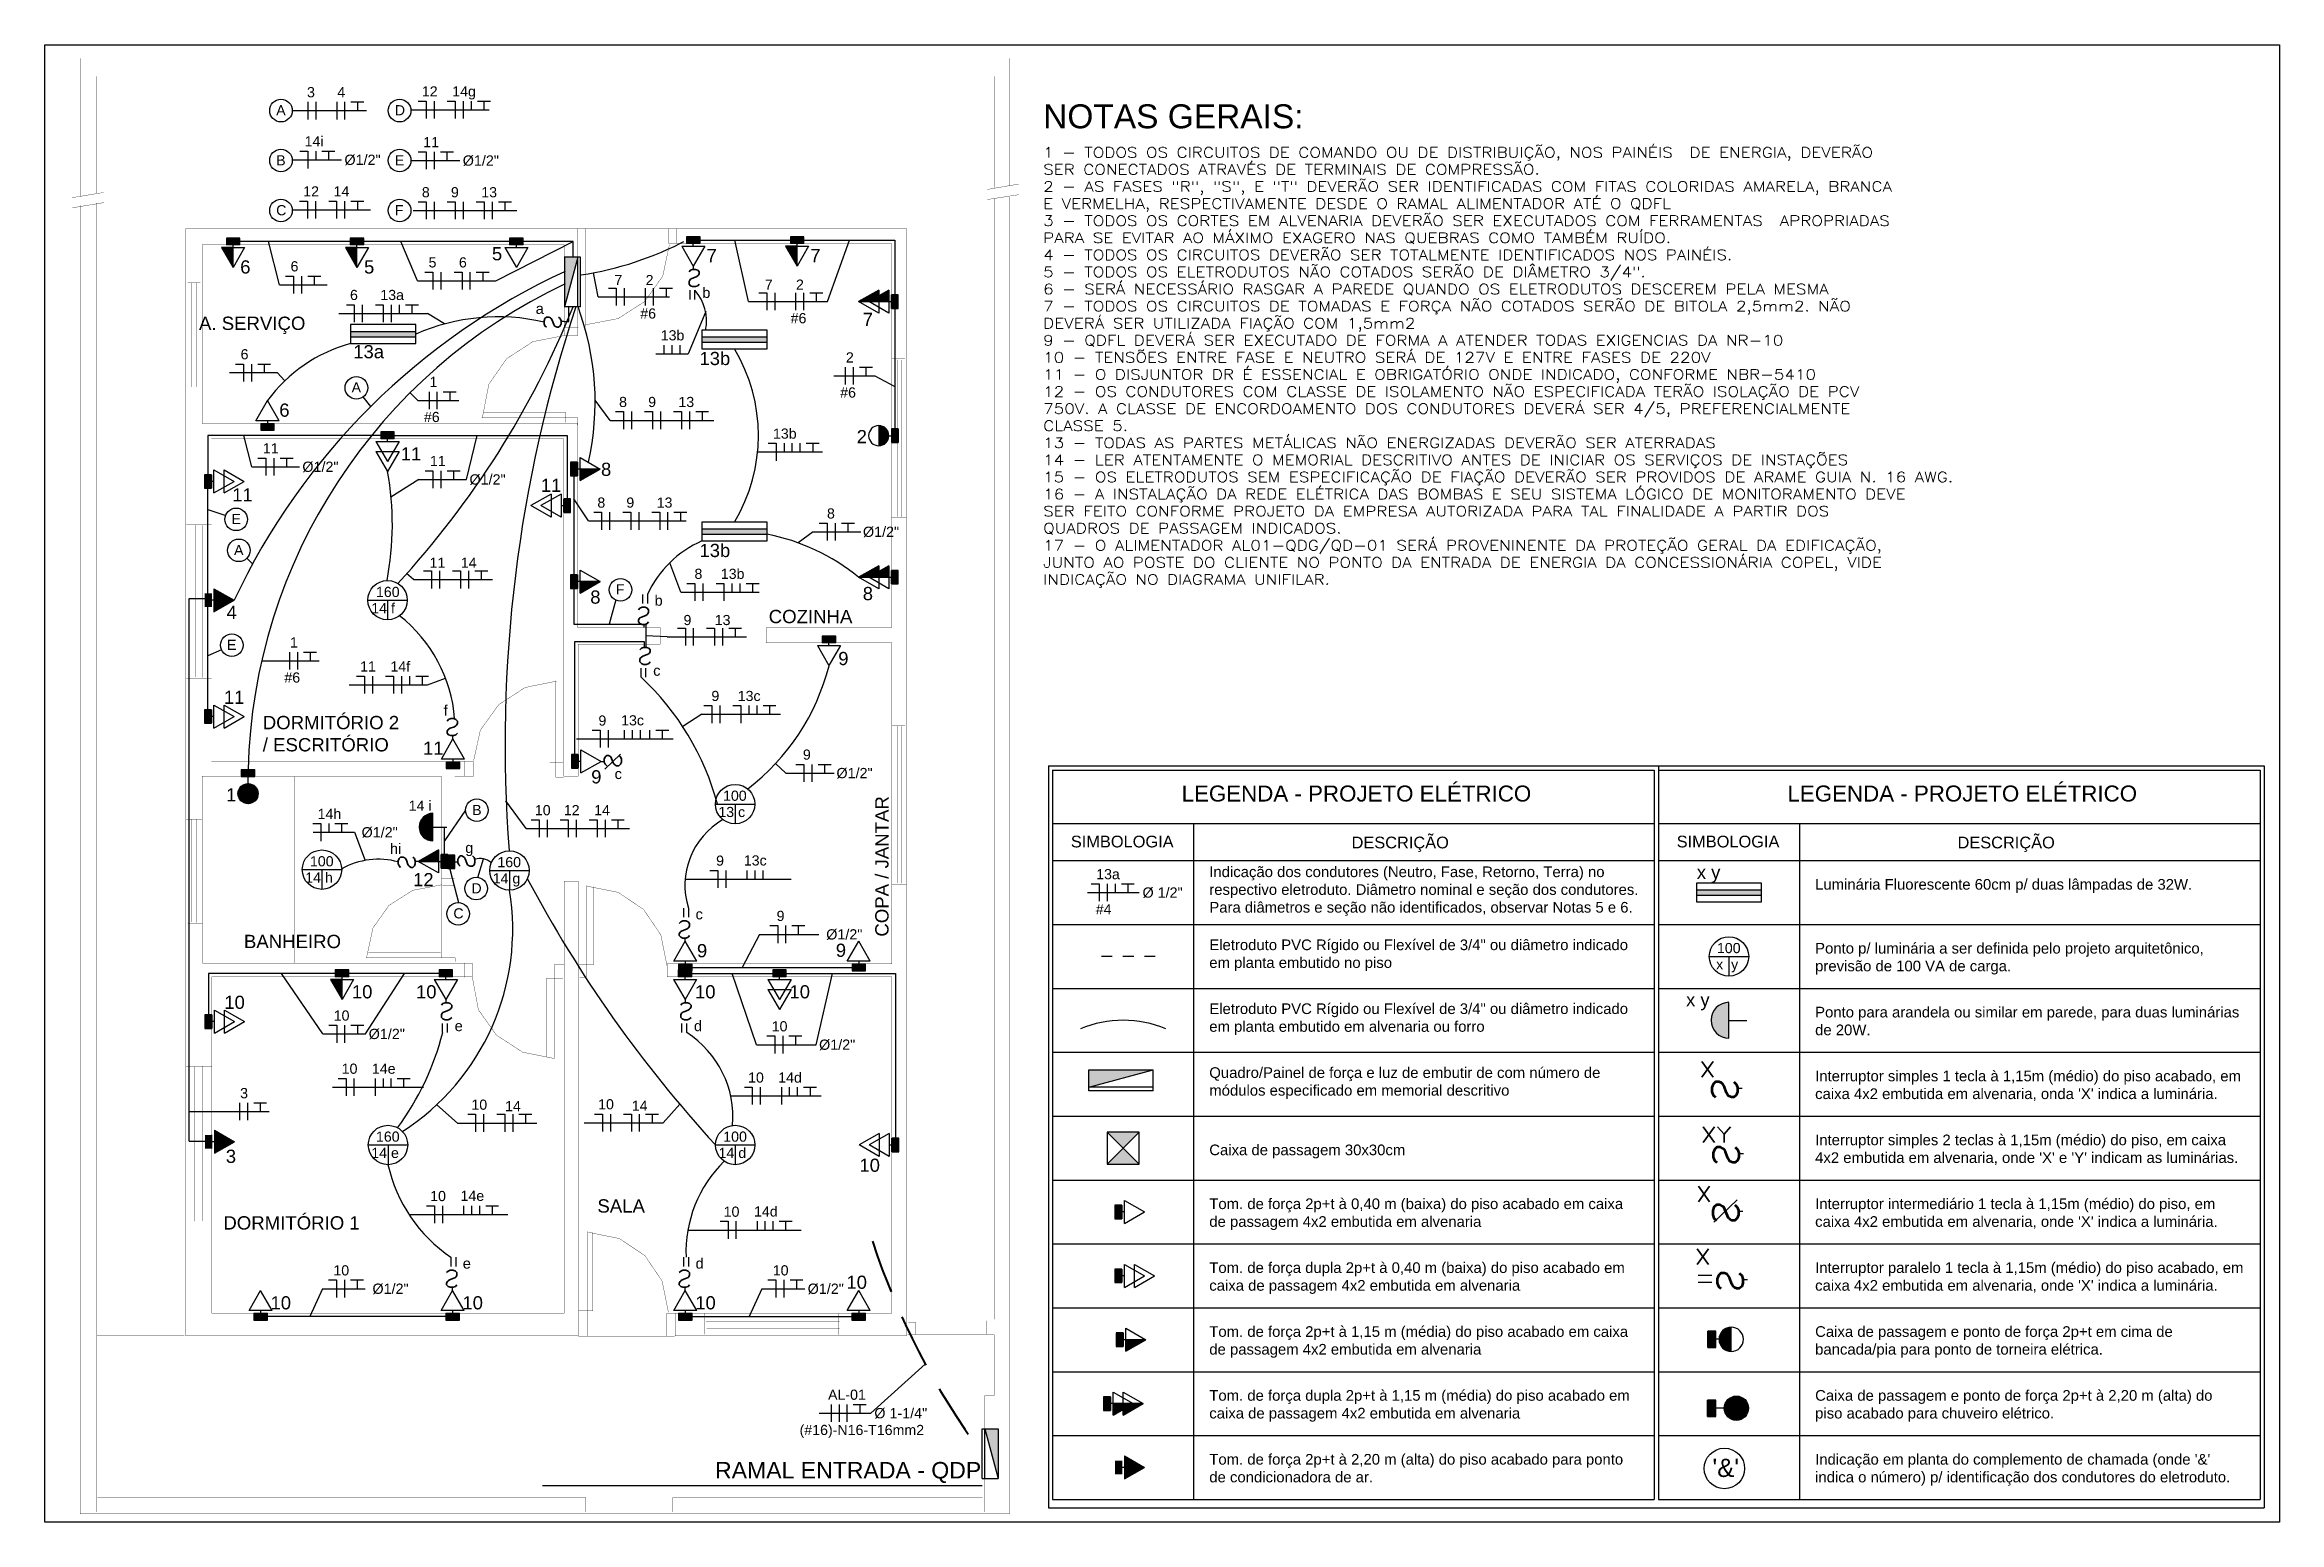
# Model space of a CAD drawing. Extents: x 172.7 to 193.7, y 240.5 to 254.3.
import ezdxf

# ---------------------------------------------------------------- set-up
doc = ezdxf.new("R2010")
doc.units = 0
doc.header["$LTSCALE"] = 0.08
doc.header["$MEASUREMENT"] = 0
doc.linetypes.add('HIDDEN', pattern=[9.525, 6.35, -3.175])
for name, color, linetype in [('Arquitetonico', 7, 'Continuous'), ('EE_CX DE PASSAGEM', 1, 'Continuous'), ('EE_CX PASSAGEM', 1, 'Continuous'), ('EE_ELETRODUTO', 5, 'Continuous'), ('EE_FIACAO', 7, 'Continuous'), ('EE_ID_ALIMENTACAO', 7, 'Continuous'), ('EE_ID_CIRCUITOS', 7, 'Continuous'), ('EE_INTERRUPTOR', 92, 'Continuous'), ('EE_LUMINARIAS', 92, 'Continuous'), ('EE_TOMADAS', 1, 'Continuous')]:
    doc.layers.add(name, color=color, linetype=linetype)
doc.layers.add('EE_ELETRODUTO_ALIM', color=5, linetype='Continuous', lineweight=40)
doc.styles.add('358-LISTAGENS$0$Standard', font='arial.ttf')
doc.styles.add('ASHADE', font='SIMPLEX.shx', dxfattribs={"width": 1.2, "height": 0.075})
doc.styles.add('EE_ID_Style', font='arial.ttf')
doc.styles.add('ROMANS', font='romans')

msp = doc.modelspace()

# ---------------------------------------------------------------- texts
at = {"attachment_point": 1, "style": '358-LISTAGENS$0$Standard'}
for s, insert, char_height in [('\\A1;NOTAS GERAIS:', (182.098, 253.78), 0.225), ('\\A1;LEGENDA - PROJETO ELÉTRICO', (183.398, 247.382), 0.15), ('\\A1;LEGENDA - PROJETO ELÉTRICO', (189.087, 247.382), 0.15), ('\\A1;SIMBOLOGIA', (182.358, 246.911), 0.11), ('\\A1;DESCRIÇÃO', (184.994, 246.902), 0.11), ('\\A1;SIMBOLOGIA', (188.047, 246.911), 0.11), ('\\A1;DESCRIÇÃO', (190.684, 246.902), 0.11)]:
    msp.add_mtext(s, dxfattribs=dict(at, insert=insert, char_height=char_height))
at = {"color": 7, "insert": (182.098, 253.377), "char_height": 0.096264, "width": 8.77898, "attachment_point": 1, "style": 'ASHADE'}
msp.add_mtext('1 - TODOS OS CIRCUITOS DE COMANDO OU DE DISTRIBUIÇÃO, NOS PAINÉIS  DE ENERGIA, DEVERÃO SER CONECTADOS ATRAVÉS DE TERMINAIS DE COMPRESSÃO.\\P{\\W1.2;2 - AS FASES "R", "S", E "T" DEVERÃO SER IDENTIFICADAS COM FITAS COLORIDAS AMARELA, BRANCA E VERMELHA, RESPECTIVAMENTE DESDE O RAMAL ALIMENTADOR ATÉ O QDFL \\P}3 - TODOS OS CORTES EM ALVENARIA DEVERÃO SER EXECUTADOS COM FERRAMENTAS  APROPRIADAS PARA SE EVITAR AO MÁXIMO EXAGERO NAS QUEBRAS COMO TAMBÉM RUÍDO. \\P4 - TODOS OS CIRCUITOS DEVERÃO SER TOTALMENTE IDENTIFICADOS NOS PAINÉIS. \\P5 - TODOS OS ELETRODUTOS NÃO COTADOS SERÃO DE DIÂMETRO 3/4". \\P6 - {\\W1.2;SERÁ NECESSÁRIO RASGAR A PAREDE QUANDO OS ELETRODUTOS DESCEREM PELA MESMA}\\P7 - TODOS OS CIRCUITOS DE TOMADAS E FORÇA NÃO COTADOS SERÃO DE BITOLA 2,5mm2. NÃO DEVERÁ SER UTILIZADA FIAÇÃO COM 1,5mm2  \\P9 - QDFL DEVERÁ SER EXECUTADO DE FORMA A ATENDER TODAS EXIGENCIAS DA NR-10 \\P10 - TENSÕES ENTRE FASE E NEUTRO SERÁ DE 127V E ENTRE FASES DE 220V \\P11 - O DISJUNTOR DR É ESSENCIAL E OBRIGATÓRIO ONDE INDICADO, CONFORME NBR-5410 \\P12 - OS CONDUTORES COM CLASSE DE ISOLAMENTO NÃO ESPECIFICADA TERÃO ISOLAÇÃO DE PCV 750V. A CLASSE DE ENCORDOAMENTO DOS CONDUTORES DEVERÁ SER 4/5, PREFERENCIALMENTE CLASSE 5. \\P13 - TODAS AS PARTES METÁLICAS NÃO ENERGIZADAS DEVERÃO SER ATERRADAS \\P14 - LER ATENTAMENTE O MEMORIAL DESCRITIVO ANTES DE INICIAR OS SERVIÇOS DE INSTAÇÕES\\P{\\A1;\\W1.2;15 - OS ELETRODUTOS SEM ESPECIFICAÇÃO DE FIAÇÃO DEVERÃO SER PROVIDOS DE ARAME GUIA N. 16 AWG. \\P}16 - A INSTALAÇÃO DA REDE ELÉTRICA DAS BOMBAS E SEU SISTEMA LÓGICO DE MONITORAMENTO DEVE SER FEITO CONFORME PROJETO DA EMPRESA AUTORIZADA PARA TAL FINALIDADE A PARTIR DOS QUADROS DE PASSAGEM INDICADOS.\\P17 - O ALIMENTADOR AL01-QDG/QD-01 SERÁ PROVENINENTE DA PROTEÇÃO GERAL DA EDIFICAÇÃO, JUNTO AO POSTE DO CLIENTE NO PONTO DA ENTRADA DE ENERGIA DA CONCESSIONÁRIA COPEL, VIDE INDICAÇÃO NO DIAGRAMA UNIFILAR.', dxfattribs=at)
at = {"char_height": 0.1, "attachment_point": 1, "style": '358-LISTAGENS$0$Standard'}
for s, insert, width in [('\\A1;Indicação dos condutores (Neutro, Fase, Retorno, Terra) no respectivo eletroduto. Diâmetro nominal e seção dos condutores. Para diâmetros e seção não identificados, observar Notas 5 e 6.', (183.658, 246.622), 4.14407), ('\\A1;Luminária Fluorescente 60cm p/ duas lâmpadas de 32W.', (189.347, 246.504), 4.01279), ('\\A1;Eletroduto PVC Rígido ou Flexível de 3/4" ou diâmetro indicado em planta embutido no piso', (183.658, 245.936), 4.01279), ('\\A1;Ponto p/ luminária a ser definida pelo projeto arquitetônico, previsão de 100 VA de carga.', (189.347, 245.904), 4.01279), ('\\A1;Eletroduto PVC Rígido ou Flexível de 3/4" ou diâmetro indicado em planta embutido em alvenaria ou forro', (183.658, 245.336), 4.01279), ('\\A1;Ponto para arandela ou similar em parede, para duas luminárias de 20W.', (189.347, 245.304), 4.01279), ('\\A1;Quadro/Painel de força e luz de embutir de com número de módulos especificado em memorial descritivo ', (183.658, 244.736), 4.01279), ("\\A1;Interruptor simples 1 tecla à 1,15m (médio) do piso acabado, em caixa 4x2 embutida em alvenaria, onda 'X' indica a luminária.", (189.347, 244.704), 4.01279), ("\\A1;Interruptor simples 2 teclas à 1,15m (médio) do piso, em caixa 4x2 embutida em alvenaria, onde 'X' e 'Y' indicam as luminárias.", (189.347, 244.104), 4.01279), ('\\A1;Caixa de passagem 30x30cm', (183.658, 244.01), 4.01279), ('\\A1;Tom. de força 2p+t à 0,40 m (baixa) do piso acabado em caixa de passagem 4x2 embutida em alvenaria', (183.658, 243.504), 4.01279), ("\\A1;Interruptor intermediário 1 tecla à 1,15m (médio) do piso, em caixa 4x2 embutida em alvenaria, onde 'X' indica a luminária.", (189.347, 243.504), 4.01279), ('\\A1;Tom. de força dupla 2p+t à 0,40 m (baixa) do piso acabado em caixa de passagem 4x2 embutida em alvenaria', (183.658, 242.904), 4.01279), ("\\A1;Interruptor paralelo 1 tecla à 1,15m (médio) do piso acabado, em caixa 4x2 embutida em alvenaria, onde 'X' indica a luminária.", (189.347, 242.904), 4.01279), ('\\A1;Tom. de força 2p+t à 1,15 m (média) do piso acabado em caixa de passagem 4x2 embutida em alvenaria', (183.658, 242.304), 4.01279), ('\\A1;Caixa de passagem e ponto de força 2p+t em cima de bancada/pia para ponto de torneira elétrica.', (189.347, 242.304), 4.01279), ('\\A1;Tom. de força dupla 2p+t à 1,15 m (média) do piso acabado em caixa de passagem 4x2 embutida em alvenaria', (183.658, 241.704), 4.01279), ('\\A1;Caixa de passagem e ponto de força 2p+t à 2,20 m (alta) do piso acabado para chuveiro elétrico.', (189.347, 241.704), 4.01279), ('\\A1;Tom. de força 2p+t à 2,20 m (alta) do piso acabado para ponto de condicionadora de ar.', (183.658, 241.104), 4.01279), ("\\A1;Indicação em planta do complemento de chamada (onde '&' indica o número) p/ identificação dos condutores do eletroduto.", (189.347, 241.104), 4.01279)]:
    msp.add_mtext(s, dxfattribs=dict(at, insert=insert, width=width))
at = {"layer": 'Arquitetonico', "char_height": 0.125, "attachment_point": 1, "style": '358-LISTAGENS$0$Standard'}
for s, insert in [('\\A1;A. SERVIÇO', (174.171, 251.786)), ('\\A1;COZINHA', (179.521, 249.032)), ('\\A1;DORMITÓRIO 2\\P/ ESCRITÓRIO', (174.77, 248.036)), ('\\A1;BANHEIRO', (174.593, 245.98)), ('\\A1;SALA', (177.912, 243.496)), ('\\A1;DORMITÓRIO 1', (174.4, 243.337))]:
    msp.add_mtext(s, dxfattribs=dict(at, insert=insert))
at = {"layer": 'Arquitetonico', "insert": (180.521, 245.963), "char_height": 0.125, "attachment_point": 1, "rotation": 90, "style": '358-LISTAGENS$0$Standard'}
msp.add_mtext('\\A1;COPA / JANTAR', dxfattribs=at)
at = {"layer": 'EE_FIACAO', "color": 7, "style": 'EE_ID_Style'}
for s, p in [('3', (175.185, 253.846)), ('4', (175.47, 253.846)), ('Ø1/2"', (175.537, 253.211)), ('Ø1/2"', (176.648, 253.204)), ('2', (180.245, 251.355)), ('1', (176.336, 251.125)), ('Ø1/2"', (175.142, 250.328)), ('Ø1/2"', (176.711, 250.209)), ('Ø1/2"', (180.406, 249.717)), ('1', (175.025, 248.678)), ('Ø1/2"', (180.157, 247.451)), ('Ø1/2"', (175.698, 246.895)), ('Ø 1/2"', (183.031, 246.329)), ('Ø1/2"', (180.061, 245.936)), ('Ø1/2"', (175.765, 245.001)), ('Ø1/2"', (179.994, 244.9)), ('Ø1/2"', (175.8, 242.608)), ('Ø1/2"', (179.887, 242.608))]:
    msp.add_text(s, height=0.0963, dxfattribs=at).set_placement(p)
at = {"layer": 'EE_FIACAO', "style": 'EE_ID_Style'}
for s, height, p in [('12', 0.0953, (176.264, 253.854)), ('14g', 0.0953, (176.549, 253.854)), ('A', 0.0953, (174.896, 253.677)), ('D', 0.0953, (176.01, 253.677)), ('14i', 0.0953, (175.163, 253.385)), ('B', 0.0953, (174.896, 253.207)), ('E', 0.0953, (176.01, 253.207)), ('11', 0.0953, (176.277, 253.377)), ('12', 0.0953, (175.15, 252.915)), ('14', 0.0953, (175.435, 252.915)), ('8', 0.0953, (176.264, 252.907)), ('9', 0.0953, (176.537, 252.907)), ('13', 0.0953, (176.822, 252.907)), ('C', 0.0953, (174.896, 252.738)), ('F', 0.0953, (176.01, 252.738)), ('6', 0.0953, (175.031, 252.211)), ('5', 0.0953, (176.327, 252.248)), ('6', 0.0953, (176.612, 252.248)), ('6', 0.0953, (175.589, 251.942)), ('13a', 0.0953, (175.874, 251.942)), ('7', 0.0953, (178.072, 252.082)), ('2', 0.0953, (178.365, 252.082)), ('7', 0.0953, (179.484, 252.039)), ('2', 0.0953, (179.777, 252.039)), ('#6', 0.0953, (178.315, 251.768)), ('#6', 0.0953, (179.727, 251.724)), ('13b', 0.0953, (178.507, 251.563)), ('6', 0.0953, (174.562, 251.385)), ('A', 0.0953, (175.604, 251.074)), ('8', 0.0953, (178.116, 250.937)), ('9', 0.0953, (178.389, 250.937)), ('13', 0.0953, (178.673, 250.937)), ('#6', 0.0953, (180.192, 251.026)), ('#6', 0.0953, (176.283, 250.796)), ('11', 0.0953, (174.771, 250.502)), ('13b', 0.0953, (179.561, 250.64)), ('11', 0.0953, (176.34, 250.383)), ('E', 0.0953, (174.476, 249.838)), ('8', 0.0953, (177.912, 249.992)), ('9', 0.0953, (178.184, 249.992)), ('13', 0.0953, (178.469, 249.992)), ('8', 0.0953, (180.068, 249.89)), ('A', 0.0953, (174.5, 249.546)), ('11', 0.0953, (176.336, 249.427)), ('14', 0.0953, (176.63, 249.427)), ('8', 0.0953, (178.824, 249.323)), ('13b', 0.0953, (179.071, 249.323)), ('F', 0.0953, (178.085, 249.177)), ('9', 0.0953, (178.721, 248.889)), ('13', 0.0953, (179.014, 248.889)), ('E', 0.0953, (174.434, 248.656)), ('#6', 0.0953, (174.973, 248.349)), ('11', 0.0953, (175.684, 248.453)), ('14f', 0.0953, (175.969, 248.453)), ('9', 0.0953, (178.983, 248.176)), ('13c', 0.0953, (179.23, 248.176)), ('9', 0.0953, (177.922, 247.945)), ('13c', 0.0953, (178.135, 247.947)), ('9', 0.0953, (179.842, 247.625)), ('B', 0.0953, (176.736, 247.105)), ('10', 0.0953, (177.325, 247.103)), ('12', 0.0953, (177.597, 247.103)), ('14', 0.0953, (177.882, 247.103)), ('14h', 0.0953, (175.285, 247.068)), ('9', 0.0953, (179.027, 246.629)), ('13c', 0.0953, (179.287, 246.631)), ('13a', 0.0953, (182.596, 246.502)), ('D', 0.0953, (176.729, 246.369)), ('C', 0.0953, (176.56, 246.134)), ('9', 0.0953, (179.595, 246.11)), ('#4', 0.0953, (182.592, 246.172)), ('10', 0.0953, (175.436, 245.174)), ('10', 0.0953, (179.549, 245.073)), ('10', 0.0953, (175.511, 244.675)), ('14e', 0.0953, (175.795, 244.675)), ('10', 0.0953, (179.327, 244.592)), ('14d', 0.0953, (179.61, 244.592)), ('10', 0.0953, (176.729, 244.337)), ('14', 0.0953, (177.045, 244.323)), ('10', 0.0953, (177.919, 244.341)), ('14', 0.0953, (178.235, 244.327)), ('10', 0.0953, (176.342, 243.479)), ('14e', 0.0953, (176.627, 243.481)), ('10', 0.0953, (179.098, 243.332)), ('14d', 0.0953, (179.383, 243.334)), ('10', 0.0953, (175.433, 242.781)), ('10', 0.0953, (179.559, 242.781)), ("'&'", 0.1715, (188.382, 240.888))]:
    msp.add_text(s, height=height, dxfattribs=at).set_placement(p)
at = {"layer": 'EE_ID_ALIMENTACAO', "style": 'EE_ID_Style'}
for s, height, p in [('AL-01', 0.0953, (180.078, 241.613)), ('(#16)-N16-T16mm2', 0.09529, (179.811, 241.282))]:
    msp.add_text(s, height=height, dxfattribs=at).set_placement(p)
at = {"layer": 'EE_ID_ALIMENTACAO', "color": 7, "style": 'EE_ID_Style'}
for s, height, p in [('Ø 1-1/4"', 0.0963, (180.513, 241.439)), ('RAMAL ENTRADA - QDP', 0.1548, (179.017, 240.874))]:
    msp.add_text(s, height=height, dxfattribs=at).set_placement(p)
at = {"layer": 'EE_ID_CIRCUITOS', "color": 7, "style": 'EE_ID_Style'}
for s, height, p in [('5', 0.124, (176.922, 252.315)), ('6', 0.124, (174.558, 252.191)), ('5', 0.124, (175.721, 252.191)), ('7', 0.124, (178.937, 252.297)), ('7', 0.124, (179.911, 252.297)), ('7', 0.124, (180.404, 251.698)), ('13a', 0.1238, (175.62, 251.395)), ('13b', 0.1238, (178.871, 251.331)), ('6', 0.124, (174.925, 250.846)), ('11', 0.1238, (176.066, 250.435)), ('2', 0.124, (180.347, 250.597)), ('8', 0.124, (177.946, 250.29)), ('11', 0.1238, (174.483, 250.05)), ('11', 0.1238, (177.381, 250.14)), ('13b', 0.1238, (178.871, 249.528)), ('8', 0.124, (177.845, 249.09)), ('8', 0.124, (180.404, 249.123)), ('4', 0.124, (174.43, 248.946)), ('9', 0.124, (180.174, 248.513)), ('11', 0.1238, (174.405, 248.149)), ('11', 0.1238, (176.275, 247.671)), ('9', 0.124, (177.854, 247.402)), ('1', 0.124, (174.426, 247.233)), ('12', 0.1238, (176.182, 246.436)), ('x y', 0.1238, (188.236, 246.505)), ('9', 0.124, (178.847, 245.769)), ('9', 0.124, (180.151, 245.773)), ('10', 0.1238, (175.607, 245.383)), ('10', 0.1238, (176.209, 245.383)), ('10', 0.1238, (178.829, 245.383)), ('10', 0.1238, (179.716, 245.383)), ('10', 0.1238, (174.409, 245.284)), ('3', 0.0963, (174.557, 244.445)), ('3', 0.124, (174.423, 243.838)), ('10', 0.1238, (180.373, 243.754)), ('10', 0.1238, (180.251, 242.655)), ('10', 0.1238, (174.843, 242.462)), ('10', 0.1238, (176.645, 242.462)), ('10', 0.1238, (178.831, 242.462))]:
    msp.add_text(s, height=height, dxfattribs=at).set_placement(p)
at = {"layer": 'EE_ID_CIRCUITOS', "style": 'EE_ID_Style'}
for s, height, p in [('14 f', 0.0953, (175.789, 249)), ('160', 0.0953, (175.833, 249.153)), ('14 i', 0.0953, (176.14, 247.145)), ('100', 0.0953, (179.092, 247.239)), ('13 c', 0.0953, (179.048, 247.086)), ('14 h', 0.0953, (175.169, 246.47)), ('100', 0.0953, (175.213, 246.623)), ('14 g', 0.0953, (176.929, 246.462)), ('160', 0.0953, (176.973, 246.615)), (' x  y', 0.0953, (188.38, 245.655)), ('100', 0.0953, (188.425, 245.808)), ('x y', 0.1239, (188.135, 245.308)), ('160', 0.0953, (175.833, 244.037)), ('100', 0.0953, (179.094, 244.037)), ('14 e', 0.0953, (175.789, 243.884)), ('14 d', 0.0953, (179.05, 243.884))]:
    msp.add_text(s, height=height, dxfattribs=at).set_placement(p)
at = {"layer": 'EE_INTERRUPTOR', "style": 'ROMANS', "text_generation_flag": 2}
for p in [(178.889, 252.069), (178.428, 248.52), (176.565, 245.182), (178.812, 245.182)]:
    msp.add_text('S', height=0.16, dxfattribs=at).set_placement(p)
at = {"layer": 'EE_INTERRUPTOR', "style": 'EE_ID_Style'}
for s, p in [('b', (178.897, 251.962)), ('a', (177.333, 251.812)), ('b', (178.449, 249.071)), ('c', (178.436, 248.413)), ('f', (176.468, 248.039)), ('c', (178.074, 247.443)), ('hi', (175.964, 246.74)), ('g', (176.671, 246.749)), ('c', (178.834, 246.125)), ('e', (176.572, 245.075)), ('d', (178.819, 245.075)), ('e', (176.648, 242.845)), ('d', (178.834, 242.845))]:
    msp.add_text(s, height=0.0982, dxfattribs=at).set_placement(p)
at = {"layer": 'EE_INTERRUPTOR', "style": 'ROMANS', "text_generation_flag": 2}
for height, rotation, p in [(0.16, 270, (177.411, 251.665)), (0.16, 180, (178.277, 249.056)), (0.16, 180, (176.481, 248.011)), (0.16, 90, (178.137, 247.685)), (0.16, 270, (176.042, 246.593)), (0.16, 90, (176.762, 246.741)), (0.16, 180, (178.661, 246.11)), (0.241, 270, (188.377, 244.423)), (0.241, 270, (188.389, 243.809)), (0.241, 270, (188.385, 243.267)), (0.16, 180, (176.476, 242.83)), (0.16, 180, (178.661, 242.83)), (0.241, 270, (188.428, 242.626))]:
    msp.add_text('S', height=height, rotation=rotation, dxfattribs=at).set_placement(p)
at = {"layer": 'EE_INTERRUPTOR', "style": 'ASHADE', "width": 1.2}
for s, height, p in [('X', 0.147, (188.26, 244.644)), ('XY', 0.1473, (188.272, 244.029)), ('X', 0.147, (188.228, 243.472)), ('X', 0.147, (188.218, 242.883))]:
    msp.add_text(s, height=height, dxfattribs=at).set_placement(p)

# ---------------------------------------------------------------- blocks, each defined once
blk = doc.blocks.new('ilum')
at = {"layer": 'EE_LUMINARIAS'}
h = blk.add_hatch(color=256, dxfattribs=at)
h.paths.add_polyline_path([(30, -8.7), (30, -2.5), (-30, -2.5), (-30, -8.7)], flags=17)
h.paths.add_polyline_path([(30, 2.5), (-30, 2.5), (-30, -8.7), (30, -8.7)])
for p, q in [((-30, 2.5), (30, 2.5)), ((-30, -2.5), (30, -2.5))]:
    blk.add_line(p, q, dxfattribs=at)
blk.add_lwpolyline([(30, -8.7), (30, 8.7), (-30, 8.7), (-30, -8.7)], close=True, dxfattribs=at)
blk = doc.blocks.new('12311')
at = {"layer": 'EE_CX DE PASSAGEM'}
h = blk.add_hatch(color=256, dxfattribs=at)
h.dxf.hatch_style = 1
h.paths.add_polyline_path([(188.168, -6.449), (187.868, -6.449), (188.018, -6.599)])
h.paths.add_polyline_path([(188.022, -6.602), (188.015, -6.602), (187.868, -6.749), (188.168, -6.749)])
for p, q in [((187.868, -6.449), (188.168, -6.449)), ((187.868, -6.749), (187.868, -6.449)), ((187.868, -6.449), (188.168, -6.749)), ((188.168, -6.449), (187.868, -6.749)), ((188.168, -6.449), (188.168, -6.749)), ((188.168, -6.749), (187.868, -6.749))]:
    blk.add_line(p, q, dxfattribs=at)
blk = doc.blocks.new('Quadro')
at = {"layer": 'EE_ID_CIRCUITOS'}
h = blk.add_hatch(color=1, dxfattribs=at)
h.dxf.hatch_style = 1
h.paths.add_polyline_path([(0.233, 0.125), (-0.233, 0.125), (-0.233, 0)])
at = {"color": 1}
for p, q in [((-0.233, 0), (0.233, 0.125)), ((-0.233, 0.125), (0.233, 0.125)), ((-0.233, -0.025), (-0.233, 0.125)), ((0.233, 0), (-0.233, 0)), ((0.233, -0.025), (0.233, 0.125)), ((0.233, -0.025), (-0.233, -0.025))]:
    blk.add_line(p, q, dxfattribs=at)

# ---------------------------------------------------------------- hatches: boundary and pattern name
at = {"layer": 'EE_CX PASSAGEM'}
for points in [[(174.556, 252.461), (174.556, 252.524), (174.428, 252.524), (174.428, 252.461)], [(175.718, 252.461), (175.718, 252.524), (175.59, 252.524), (175.59, 252.461)], [(177.216, 252.461), (177.216, 252.524), (177.088, 252.524), (177.088, 252.461)], [(178.877, 252.473), (178.877, 252.537), (178.75, 252.537), (178.75, 252.473)], [(179.851, 252.473), (179.851, 252.537), (179.724, 252.537), (179.724, 252.473)], [(180.674, 251.864), (180.738, 251.864), (180.738, 251.991), (180.674, 251.991)], [(174.751, 250.783), (174.751, 250.72), (174.878, 250.72), (174.878, 250.783)], [(176.005, 250.639), (176.005, 250.703), (175.878, 250.703), (175.878, 250.639)], [(180.738, 250.731), (180.674, 250.731), (180.674, 250.604), (180.738, 250.604)], [(177.724, 250.419), (177.66, 250.419), (177.66, 250.291), (177.724, 250.291)], [(174.287, 250.301), (174.223, 250.301), (174.223, 250.174), (174.287, 250.174)], [(177.596, 249.947), (177.66, 249.947), (177.66, 250.075), (177.596, 250.075)], [(177.724, 249.361), (177.66, 249.361), (177.66, 249.233), (177.724, 249.233)], [(180.674, 249.275), (180.738, 249.275), (180.738, 249.402), (180.674, 249.402)], [(174.223, 249.059), (174.287, 249.059), (174.287, 249.186), (174.223, 249.186)], [(180.151, 248.722), (180.151, 248.786), (180.024, 248.786), (180.024, 248.722)], [(174.287, 248.094), (174.223, 248.094), (174.223, 247.967), (174.287, 247.967)], [(176.493, 247.606), (176.493, 247.543), (176.62, 247.543), (176.62, 247.606)], [(177.733, 247.673), (177.669, 247.673), (177.669, 247.546), (177.733, 247.546)], [(174.568, 247.532), (174.568, 247.468), (174.696, 247.468), (174.696, 247.532)], [(176.444, 246.606), (176.507, 246.606), (176.507, 246.733), (176.444, 246.733)], [(176.508, 246.602), (176.572, 246.602), (176.572, 246.729), (176.508, 246.729)], [(175.578, 245.586), (175.578, 245.65), (175.45, 245.65), (175.45, 245.586)], [(176.553, 245.586), (176.553, 245.65), (176.425, 245.65), (176.425, 245.586)], [(178.8, 245.586), (178.8, 245.65), (178.672, 245.65), (178.672, 245.586)], [(178.673, 245.706), (178.673, 245.642), (178.801, 245.642), (178.801, 245.706)], [(179.686, 245.586), (179.686, 245.65), (179.559, 245.65), (179.559, 245.586)], [(180.303, 245.706), (180.303, 245.642), (180.43, 245.642), (180.43, 245.706)], [(174.291, 245.229), (174.227, 245.229), (174.227, 245.101), (174.291, 245.101)], [(174.227, 243.973), (174.291, 243.973), (174.291, 244.101), (174.227, 244.101)], [(180.678, 243.942), (180.742, 243.942), (180.742, 244.07), (180.678, 244.07)], [(182.836, 243.441), (182.772, 243.441), (182.772, 243.313), (182.836, 243.313)], [(182.836, 242.841), (182.772, 242.841), (182.772, 242.713), (182.836, 242.713)], [(174.686, 242.426), (174.686, 242.362), (174.814, 242.362), (174.814, 242.426)], [(176.488, 242.426), (176.488, 242.362), (176.616, 242.362), (176.616, 242.426)], [(178.673, 242.426), (178.673, 242.362), (178.801, 242.362), (178.801, 242.426)], [(180.302, 242.426), (180.302, 242.362), (180.43, 242.362), (180.43, 242.426)], [(182.849, 242.241), (182.785, 242.241), (182.785, 242.113), (182.849, 242.113)], [(188.339, 242.105), (188.415, 242.105), (188.415, 242.258), (188.339, 242.258)], [(182.729, 241.641), (182.665, 241.641), (182.665, 241.513), (182.729, 241.513)], [(188.336, 241.457), (188.413, 241.457), (188.413, 241.61), (188.336, 241.61)], [(182.773, 240.913), (182.837, 240.913), (182.837, 241.041), (182.773, 241.041)]]:
    msp.add_hatch(color=1, dxfattribs=at).paths.add_polyline_path(points)
at = {"layer": 'EE_LUMINARIAS'}
h = msp.add_hatch(color=256, dxfattribs=at)
edge = h.paths.add_edge_path()
edge.add_arc((176.368, 246.992), 0.129, 90, 270)
edge.add_line((176.368, 246.863), (176.368, 247.121))
h = msp.add_hatch(color=256, dxfattribs=at)
edge = h.paths.add_edge_path()
edge.add_arc((188.538, 245.178), 0.168, 90, 270)
edge.add_line((188.538, 245.01), (188.538, 245.345))
at = {"layer": 'EE_TOMADAS'}
for color, points in [(256, [(174.492, 252.436), (174.384, 252.436), (174.492, 252.246)]), (256, [(175.654, 252.436), (175.546, 252.436), (175.654, 252.246)]), (256, [(179.788, 252.448), (179.679, 252.448), (179.788, 252.259)]), (256, [(180.554, 251.928), (180.554, 252.036), (180.365, 251.928)]), (256, [(180.649, 251.928), (180.649, 252.036), (180.46, 251.928)]), (256, [(177.749, 250.355), (177.749, 250.247), (177.939, 250.355)]), (256, [(177.749, 249.297), (177.749, 249.189), (177.939, 249.297)]), (256, [(180.554, 249.339), (180.554, 249.447), (180.365, 249.339)]), (256, [(180.649, 249.339), (180.649, 249.447), (180.46, 249.339)]), (1, [(174.312, 249.231), (174.312, 249.015), (174.501, 249.123)]), (256, [(176.419, 246.669), (176.419, 246.778), (176.229, 246.669)]), (256, [(175.514, 245.561), (175.406, 245.561), (175.514, 245.372)]), (1, [(174.316, 244.145), (174.316, 243.929), (174.506, 244.037)]), (256, [(182.873, 242.177), (182.873, 242.069), (183.063, 242.177)]), (256, [(182.754, 241.577), (182.754, 241.469), (182.943, 241.577)]), (256, [(182.849, 241.577), (182.849, 241.469), (183.038, 241.577)]), (1, [(182.862, 241.085), (182.862, 240.869), (183.051, 240.977)])]:
    msp.add_hatch(color=color, dxfattribs=at).paths.add_polyline_path(points)
h = msp.add_hatch(color=256, dxfattribs=at)
edge = h.paths.add_edge_path()
edge.add_line((180.554, 250.762), (180.554, 250.573))
edge.add_arc((180.554, 250.668), 0.0947, 270, 360)
edge.add_arc((180.554, 250.668), 0.0947, 0, 90)
h = msp.add_hatch(color=256, dxfattribs=at)
edge = h.paths.add_edge_path()
edge.add_line((188.559, 242.068), (188.559, 242.295))
edge.add_arc((188.559, 242.181), 0.114, 90, 180)
edge.add_arc((188.559, 242.181), 0.114, 180, 270)

# ---------------------------------------------------------------- linework, layer by layer
for p, q in [((182.147, 247.567), (182.147, 240.597)), ((182.147, 247.567), (187.876, 247.567)), ((182.187, 247.527), (182.187, 240.677)), ((182.187, 247.527), (187.836, 247.527)), ((187.836, 247.567), (193.565, 247.567)), ((187.836, 247.527), (187.836, 243.677)), ((187.836, 247.527), (187.836, 240.677)), ((187.876, 247.567), (187.876, 240.677)), ((187.876, 247.527), (193.525, 247.527)), ((193.525, 247.527), (193.525, 244.277)), ((193.525, 247.527), (193.525, 240.677)), ((193.565, 247.567), (193.565, 240.597)), ((182.187, 247.027), (187.836, 247.027)), ((183.51, 247.027), (183.51, 240.677)), ((187.876, 247.027), (193.525, 247.027)), ((189.199, 247.027), (189.199, 240.677)), ((182.187, 246.677), (187.836, 246.677)), ((187.876, 246.677), (193.525, 246.677)), ((182.187, 246.077), (187.836, 246.077)), ((187.876, 246.077), (193.525, 246.077)), ((182.187, 245.477), (187.836, 245.477)), ((187.876, 245.477), (193.525, 245.477)), ((182.187, 244.877), (187.836, 244.877)), ((187.876, 244.877), (193.525, 244.877)), ((182.187, 244.277), (187.836, 244.277)), ((187.876, 244.277), (193.525, 244.277)), ((182.187, 243.677), (187.836, 243.677)), ((187.876, 243.677), (193.525, 243.677)), ((187.876, 243.677), (193.525, 243.677)), ((182.187, 243.077), (187.836, 243.077)), ((187.876, 243.077), (193.525, 243.077)), ((182.187, 242.477), (187.836, 242.477)), ((187.876, 242.477), (193.525, 242.477)), ((182.187, 241.877), (187.836, 241.877)), ((187.876, 241.877), (193.525, 241.877)), ((187.876, 241.877), (193.525, 241.877)), ((187.876, 241.877), (193.525, 241.877)), ((182.187, 241.277), (187.836, 241.277)), ((187.876, 241.277), (193.525, 241.277)), ((181.525, 240.806), (177.397, 240.806)), ((182.147, 240.597), (193.565, 240.597)), ((182.187, 240.677), (187.836, 240.677)), ((187.876, 240.677), (193.525, 240.677))]:
    msp.add_line(p, q)
at = {"layer": 'Arquitetonico', "color": 250, "true_color": 0x231f1f, "const_width": 0.003}
for points in [[(173.056, 252.915), (173.056, 254.212), (181.781, 254.212), (181.781, 253.014)], [(181.645, 252.998), (181.645, 254.043), (173.205, 254.043), (173.205, 252.948)], [(172.977, 252.903), (173.275, 252.952)], [(172.982, 252.808), (173.279, 252.857)], [(181.781, 252.911), (181.781, 240.542), (173.056, 240.542), (173.056, 252.832)], [(173.205, 252.853), (173.205, 240.559)], [(181.575, 252.981), (181.868, 253.031)], [(181.575, 252.886), (181.872, 252.932)], [(181.645, 242.368), (181.645, 252.894)], [(174.052, 247.065), (174.2, 247.065), (174.2, 247.47), (176.444, 247.47), (176.444, 246.512), (176.572, 246.512), (176.572, 247.47), (176.749, 247.47), (176.749, 247.606), (174.287, 247.606), (174.287, 250.639), (177.596, 250.639), (177.596, 247.47), (177.733, 247.47), (177.733, 248.71), (178.501, 248.71), (178.501, 248.867), (177.724, 248.867), (177.724, 250.783), (174.2, 250.783), (174.2, 252.461), (177.6, 252.461), (177.601, 251.61), (177.728, 251.61), (177.728, 252.614), (174.047, 252.614), (174.047, 242.215), (177.733, 242.215), (177.733, 246.483), (177.6, 246.483), (177.6, 242.426), (174.291, 242.426), (174.291, 243.289), (174.047, 243.289)], [(177.646, 252.614), (178.584, 252.614)], [(177.799, 251.709), (178.107, 251.768), (178.357, 251.928), (178.526, 252.167), (178.588, 252.461)], [(177.803, 252.614), (177.803, 252.031)], [(178.641, 242.426), (178.641, 242.215), (180.814, 242.215), (180.814, 252.614), (178.584, 252.614), (178.584, 252.473), (180.674, 252.473), (180.674, 248.862), (179.497, 248.862), (179.497, 248.722), (180.678, 248.722), (180.678, 245.706), (178.567, 245.706), (178.567, 245.586), (180.678, 245.586), (180.678, 242.426), (178.641, 242.426), (178.641, 242.426)], [(178.654, 252.614), (178.654, 252.473)], [(174.064, 252.11), (174.184, 252.11)], [(174.101, 252.101), (174.101, 251.126)], [(174.151, 252.101), (174.151, 251.126)], [(177.803, 252.031), (177.803, 251.692)], [(177.609, 251.61), (177.306, 251.551), (177.059, 251.39), (176.893, 251.151), (176.832, 250.837)], [(177.6, 251.684), (177.733, 251.684)], [(180.678, 251.391), (180.802, 251.391)], [(180.728, 251.382), (180.728, 249.908)], [(180.769, 251.378), (180.769, 249.903)], [(174.056, 251.122), (174.196, 251.122)], [(176.824, 250.837), (177.728, 250.837), (177.728, 250.767)], [(176.844, 250.887), (177.617, 250.887), (177.617, 250.792)], [(174.052, 249.837), (174.291, 249.837)], [(174.134, 249.829), (174.134, 248.4)], [(174.204, 249.825), (174.204, 248.396)], [(180.674, 249.895), (180.814, 249.895)], [(174.052, 248.387), (174.291, 248.387)], [(177.53, 248.363), (177.234, 248.303), (176.985, 248.141), (176.813, 247.902), (176.749, 247.611)], [(177.464, 248.346), (177.464, 247.594), (177.588, 247.594)], [(177.522, 248.367), (177.522, 247.462), (177.596, 247.462)], [(180.678, 247.945), (180.802, 247.945)], [(180.728, 247.941), (180.728, 246.466)], [(180.769, 247.937), (180.769, 246.462)], [(176.667, 247.611), (176.667, 247.47)], [(174.209, 245.714), (175.064, 245.714), (175.064, 247.466)], [(174.097, 247.069), (174.097, 246.099)], [(174.151, 247.065), (174.151, 246.094)], [(174.2, 247.065), (174.2, 246.086)], [(176.452, 246.45), (176.178, 246.398), (175.955, 246.256), (175.805, 246.045), (175.744, 245.764)], [(176.448, 246.508), (176.448, 245.764)], [(176.572, 246.512), (176.572, 246.441), (176.456, 246.441)], [(177.877, 246.433), (177.877, 245.698), (177.733, 245.698)], [(177.745, 245.582), (177.807, 245.582), (177.807, 246.446)], [(178.567, 245.685), (178.508, 245.979), (178.346, 246.218), (178.107, 246.379), (177.815, 246.437)], [(180.674, 246.454), (180.814, 246.454)], [(174.047, 244.744), (174.291, 244.744), (174.291, 245.586), (176.737, 245.586), (176.737, 245.714), (174.204, 245.714), (174.204, 246.086), (174.064, 246.086)], [(175.741, 245.764), (176.576, 245.764), (176.576, 245.727)], [(176.439, 245.814), (175.762, 245.814)], [(176.667, 245.714), (176.667, 245.582)], [(176.737, 245.586), (176.795, 245.276), (176.965, 245.037), (177.212, 244.877), (177.509, 244.818)], [(177.435, 244.833), (177.435, 245.574), (177.588, 245.574)], [(177.6, 245.698), (177.505, 245.698), (177.505, 244.819)], [(178.567, 245.685), (178.567, 245.586)], [(174.126, 244.744), (174.126, 243.289)], [(174.2, 244.748), (174.2, 243.293)], [(174.291, 244.785), (174.291, 243.289)], [(177.737, 242.447), (177.869, 242.447), (177.869, 243.186)], [(177.815, 242.211), (177.815, 243.194)], [(178.579, 242.434), (178.52, 242.728), (178.358, 242.967), (178.119, 243.127), (177.828, 243.186)], [(178.563, 242.211), (178.563, 242.426), (178.646, 242.426)], [(178.922, 242.426), (178.922, 242.228)], [(180.178, 242.422), (180.178, 242.224)], [(173.213, 242.219), (174.035, 242.219)], [(173.217, 242.356), (174.039, 242.356)], [(177.733, 242.211), (178.637, 242.211)], [(178.931, 242.352), (180.186, 242.352)], [(178.939, 242.281), (180.186, 242.281)], [(181.55, 240.559), (181.55, 241.653), (181.637, 241.653), (181.637, 242.224), (180.827, 242.224)], [(180.831, 242.339), (180.901, 242.339), (180.901, 242.228)], [(181.562, 242.232), (181.562, 242.356), (181.773, 242.356)], [(173.217, 240.699), (177.799, 240.699), (177.799, 240.559)], [(178.617, 240.559), (178.617, 240.691), (181.529, 240.691)]]:
    msp.add_lwpolyline(points, dxfattribs=at)
at = {"layer": 'EE_CX PASSAGEM', "color": 1}
for p, q in [((174.556, 252.524), (174.428, 252.524)), ((174.428, 252.524), (174.428, 252.461)), ((174.556, 252.461), (174.428, 252.461)), ((174.556, 252.461), (174.556, 252.524)), ((175.718, 252.524), (175.59, 252.524)), ((175.59, 252.524), (175.59, 252.461)), ((175.718, 252.461), (175.59, 252.461)), ((175.718, 252.461), (175.718, 252.524)), ((177.216, 252.524), (177.088, 252.524)), ((177.088, 252.524), (177.088, 252.461)), ((177.216, 252.461), (177.088, 252.461)), ((177.216, 252.461), (177.216, 252.524)), ((178.877, 252.537), (178.75, 252.537)), ((178.75, 252.537), (178.75, 252.473)), ((178.877, 252.473), (178.75, 252.473)), ((178.877, 252.473), (178.877, 252.537)), ((179.851, 252.537), (179.724, 252.537)), ((179.724, 252.537), (179.724, 252.473)), ((179.851, 252.473), (179.724, 252.473)), ((179.851, 252.473), (179.851, 252.537)), ((180.738, 251.991), (180.674, 251.991)), ((180.674, 251.864), (180.674, 251.991)), ((180.674, 251.864), (180.738, 251.864)), ((180.738, 251.864), (180.738, 251.991)), ((174.751, 250.783), (174.751, 250.72)), ((174.751, 250.783), (174.878, 250.783)), ((174.878, 250.72), (174.878, 250.783)), ((174.751, 250.72), (174.878, 250.72)), ((176.005, 250.703), (175.878, 250.703)), ((175.878, 250.703), (175.878, 250.639)), ((176.005, 250.639), (175.878, 250.639)), ((176.005, 250.639), (176.005, 250.703)), ((180.738, 250.731), (180.674, 250.731)), ((180.674, 250.731), (180.674, 250.604)), ((180.674, 250.604), (180.738, 250.604)), ((180.738, 250.731), (180.738, 250.604)), ((177.724, 250.419), (177.66, 250.419)), ((177.66, 250.419), (177.66, 250.291)), ((177.724, 250.419), (177.724, 250.291)), ((174.287, 250.301), (174.223, 250.301)), ((174.223, 250.301), (174.223, 250.174)), ((174.223, 250.174), (174.287, 250.174)), ((174.287, 250.301), (174.287, 250.174)), ((177.66, 250.291), (177.724, 250.291)), ((177.66, 250.075), (177.596, 250.075)), ((177.596, 249.947), (177.596, 250.075)), ((177.596, 249.947), (177.66, 249.947)), ((177.66, 249.947), (177.66, 250.075)), ((177.724, 249.361), (177.66, 249.361)), ((177.66, 249.361), (177.66, 249.233)), ((177.724, 249.361), (177.724, 249.233)), ((180.738, 249.402), (180.674, 249.402)), ((180.674, 249.275), (180.674, 249.402)), ((180.738, 249.275), (180.738, 249.402)), ((174.287, 249.059), (174.287, 249.186)), ((177.66, 249.233), (177.724, 249.233)), ((180.674, 249.275), (180.738, 249.275)), ((180.151, 248.786), (180.024, 248.786)), ((180.024, 248.786), (180.024, 248.722)), ((180.151, 248.722), (180.024, 248.722)), ((180.151, 248.722), (180.151, 248.786)), ((174.287, 248.094), (174.223, 248.094)), ((174.223, 248.094), (174.223, 247.967)), ((174.287, 248.094), (174.287, 247.967)), ((174.223, 247.967), (174.287, 247.967)), ((176.493, 247.606), (176.493, 247.543)), ((176.493, 247.606), (176.62, 247.606)), ((176.62, 247.543), (176.62, 247.606)), ((177.733, 247.673), (177.669, 247.673)), ((177.669, 247.673), (177.669, 247.546)), ((177.733, 247.673), (177.733, 247.546)), ((174.568, 247.532), (174.568, 247.468)), ((174.568, 247.532), (174.696, 247.532)), ((174.568, 247.468), (174.696, 247.468)), ((174.696, 247.468), (174.696, 247.532)), ((176.493, 247.543), (176.62, 247.543)), ((177.669, 247.546), (177.733, 247.546)), ((176.507, 246.733), (176.444, 246.733)), ((176.444, 246.606), (176.444, 246.733)), ((176.444, 246.606), (176.507, 246.606)), ((176.507, 246.606), (176.507, 246.733)), ((176.572, 246.729), (176.508, 246.729)), ((176.508, 246.602), (176.508, 246.729)), ((176.508, 246.602), (176.572, 246.602)), ((176.572, 246.602), (176.572, 246.729)), ((175.578, 245.65), (175.45, 245.65)), ((175.45, 245.65), (175.45, 245.586)), ((175.578, 245.586), (175.45, 245.586)), ((175.578, 245.586), (175.578, 245.65)), ((176.553, 245.65), (176.425, 245.65)), ((176.425, 245.65), (176.425, 245.586)), ((176.553, 245.586), (176.425, 245.586)), ((176.553, 245.586), (176.553, 245.65)), ((178.8, 245.65), (178.672, 245.65)), ((178.672, 245.65), (178.672, 245.586)), ((178.8, 245.586), (178.672, 245.586)), ((178.673, 245.706), (178.673, 245.642)), ((178.673, 245.706), (178.801, 245.706)), ((178.673, 245.642), (178.801, 245.642)), ((178.8, 245.586), (178.8, 245.65)), ((178.801, 245.642), (178.801, 245.706)), ((179.686, 245.65), (179.559, 245.65)), ((179.559, 245.65), (179.559, 245.586)), ((179.686, 245.586), (179.559, 245.586)), ((179.686, 245.586), (179.686, 245.65)), ((180.303, 245.706), (180.303, 245.642)), ((180.303, 245.706), (180.43, 245.706)), ((180.303, 245.642), (180.43, 245.642)), ((180.43, 245.642), (180.43, 245.706)), ((174.291, 245.229), (174.227, 245.229)), ((174.227, 245.229), (174.227, 245.101)), ((174.227, 245.101), (174.291, 245.101)), ((174.291, 245.229), (174.291, 245.101)), ((174.291, 243.973), (174.291, 244.101)), ((180.742, 244.07), (180.678, 244.07)), ((180.678, 243.942), (180.678, 244.07)), ((180.742, 243.942), (180.742, 244.07)), ((180.678, 243.942), (180.742, 243.942)), ((182.836, 243.441), (182.772, 243.441)), ((182.772, 243.441), (182.772, 243.313)), ((182.836, 243.441), (182.836, 243.313)), ((182.772, 243.313), (182.836, 243.313)), ((182.836, 242.841), (182.772, 242.841)), ((182.772, 242.841), (182.772, 242.713)), ((182.836, 242.841), (182.836, 242.713)), ((182.772, 242.713), (182.836, 242.713)), ((174.686, 242.426), (174.686, 242.362)), ((174.686, 242.426), (174.814, 242.426)), ((174.686, 242.362), (174.814, 242.362)), ((174.814, 242.362), (174.814, 242.426)), ((176.488, 242.426), (176.488, 242.362)), ((176.488, 242.426), (176.616, 242.426)), ((176.488, 242.362), (176.616, 242.362)), ((176.616, 242.362), (176.616, 242.426)), ((178.673, 242.426), (178.673, 242.362)), ((178.673, 242.426), (178.801, 242.426)), ((178.673, 242.362), (178.801, 242.362)), ((178.801, 242.362), (178.801, 242.426)), ((180.302, 242.426), (180.302, 242.362)), ((180.302, 242.426), (180.43, 242.426)), ((180.302, 242.362), (180.43, 242.362)), ((180.43, 242.362), (180.43, 242.426)), ((182.849, 242.241), (182.785, 242.241)), ((182.785, 242.241), (182.785, 242.113)), ((182.849, 242.241), (182.849, 242.113)), ((188.415, 242.258), (188.339, 242.258)), ((188.339, 242.105), (188.339, 242.258)), ((188.415, 242.105), (188.415, 242.258)), ((182.785, 242.113), (182.849, 242.113)), ((188.339, 242.105), (188.415, 242.105)), ((182.729, 241.641), (182.665, 241.641)), ((182.665, 241.641), (182.665, 241.513)), ((182.729, 241.641), (182.729, 241.513)), ((188.413, 241.61), (188.336, 241.61)), ((188.336, 241.457), (188.336, 241.61)), ((188.413, 241.457), (188.413, 241.61)), ((182.665, 241.513), (182.729, 241.513)), ((188.336, 241.457), (188.413, 241.457)), ((182.837, 240.913), (182.837, 241.041))]:
    msp.add_line(p, q, dxfattribs=at)
at = {"layer": 'EE_ELETRODUTO'}
for p, q in [((175.59, 252.493), (174.556, 252.493)), ((177.088, 252.493), (175.718, 252.493)), ((177.685, 252.493), (177.216, 252.493)), ((177.685, 252.345), (177.685, 252.493)), ((178.877, 252.505), (179.724, 252.505)), ((179.851, 252.505), (180.706, 252.505)), ((180.706, 252.505), (180.706, 251.991)), ((177.645, 251.741), (177.645, 251.878)), ((180.706, 251.864), (180.706, 250.731)), ((177.601, 251.741), (177.645, 251.741)), ((175.878, 250.671), (174.255, 250.671)), ((174.255, 250.671), (174.255, 250.301)), ((176.005, 250.671), (177.628, 250.671)), ((177.628, 250.671), (177.628, 250.075)), ((174.255, 248.094), (174.255, 250.174)), ((177.692, 250.291), (177.692, 249.361)), ((174.079, 244.043), (174.079, 249.14)), ((174.079, 249.14), (174.287, 249.14)), ((177.692, 249.233), (177.692, 248.897)), ((177.692, 248.897), (178.352, 248.897)), ((178.366, 248.895), (178.366, 248.68)), ((177.701, 247.673), (177.701, 248.734)), ((177.701, 248.734), (178.352, 248.734)), ((178.352, 248.734), (178.352, 248.71)), ((176.475, 246.733), (176.475, 246.991)), ((175.45, 245.618), (174.259, 245.618)), ((174.259, 245.618), (174.259, 245.229)), ((176.425, 245.618), (175.578, 245.618)), ((178.8, 245.618), (179.559, 245.618)), ((178.801, 245.674), (180.303, 245.674)), ((179.686, 245.618), (180.71, 245.618)), ((180.71, 245.618), (180.71, 244.07)), ((174.079, 244.043), (174.229, 244.043)), ((176.488, 242.394), (174.814, 242.394)), ((178.801, 242.394), (180.303, 242.394))]:
    msp.add_line(p, q, dxfattribs=at)
at = {"layer": 'EE_ELETRODUTO', "color": 5, "linetype": 'HIDDEN', "ltscale": 0.2}
msp.add_line((183.15, 245.777), (182.547, 245.777), dxfattribs=at)
at = {"layer": 'EE_ELETRODUTO', "linetype": 'HIDDEN', "ltscale": 2}
msp.add_arc((177.29, 255.269), 3.126, 278.6553, 297.8385, dxfattribs=at)
at = {"layer": 'EE_ELETRODUTO'}
for centre, radius, start, end in [((180.302, 246.393), 6.411, 114.8296, 154.8007), ((179.821, 247.397), 5.191, 115.2089, 178.5098), ((178.508, 251.748), 0.429, 348.1718, 41.7181), ((169.746, 255.088), 8.563, 317.2959, 337.988), ((190.084, 247.766), 13.039, 161.6138, 184.3827), ((176.98, 249.861), 1.923, 77.0386, 113.7091), ((175.967, 250.154), 1.428, 105.1385, 143.8115), ((177.843, 250.67), 1.581, 329.0542, 30.9458), ((173.215, 249.834), 2.772, 349.0614, 10.3096), ((179.125, 247.819), 1.961, 50.7936, 78.8329), ((179.298, 248.756), 1.008, 113.699, 155.3308), ((175.213, 247.905), 1.363, 4.4529, 51.8346), ((178.021, 249.04), 2.134, 307.6417, 345.5594), ((176.625, 246.566), 2.498, 14.8769, 47.1924), ((179.447, 246.444), 0.713, 119.9556, 197.4316), ((175.856, 245.988), 0.702, 74.6385, 119.4224), ((176.809, 246.528), 0.168, 50.3218, 106.372), ((174.861, 246.03), 2.256, 302.7423, 9.4069), ((187.961, 252.196), 12.124, 207.9787, 222.4946), ((182.849, 244.122), 1.055, 67.6434, 112.3566), ((173.966, 245.697), 2.573, 323.5434, 345.7021), ((178.248, 244.271), 0.937, 354.9764, 57.5008), ((179.944, 242.999), 1.2, 134.5546, 182.2909), ((177.348, 244.138), 1.438, 192.7183, 235.6445)]:
    msp.add_arc(centre, radius, start, end, dxfattribs=at)
at = {"layer": 'EE_ELETRODUTO', "ltscale": 0.2}
msp.add_arc((175.335, 250.986), 2.556, 347.1648, 20.4202, dxfattribs=at)
at = {"layer": 'EE_ELETRODUTO_ALIM', "linetype": 'HIDDEN'}
msp.add_arc((187.208, 245.306), 7.066, 198.1694, 216.4649, dxfattribs=at)
at = {"layer": 'EE_FIACAO'}
for p, q in [((172.722, 240.462), (172.722, 254.34)), ((172.722, 254.34), (193.706, 254.34)), ((193.706, 254.34), (193.706, 240.462)), ((175.047, 253.721), (175.743, 253.721)), ((176.16, 253.729), (176.896, 253.729)), ((175.046, 253.259), (175.508, 253.259)), ((176.16, 253.252), (176.619, 253.252)), ((175.046, 252.79), (175.782, 252.79)), ((176.181, 252.782), (177.155, 252.782)), ((174.928, 252.085), (174.823, 252.493)), ((176.223, 252.123), (176.068, 252.493)), ((176.959, 252.123), (177.685, 252.493)), ((179.331, 251.928), (179.202, 252.505)), ((180.074, 251.928), (180.279, 252.505)), ((174.928, 252.085), (175.374, 252.085)), ((176.223, 252.123), (176.959, 252.123)), ((177.919, 251.971), (177.876, 252.199)), ((175.485, 251.817), (176.318, 251.817)), ((176.478, 251.718), (176.318, 251.817)), ((177.919, 251.971), (178.588, 251.971)), ((178.929, 251.834), (178.766, 251.436)), ((179.331, 251.928), (180.074, 251.928)), ((178.462, 251.436), (178.766, 251.436)), ((174.458, 251.26), (174.904, 251.26)), ((174.904, 251.26), (174.977, 251.184)), ((180.131, 251.229), (180.518, 251.229)), ((180.518, 251.229), (180.706, 251.13)), ((175.784, 250.941), (175.713, 251.034)), ((176.227, 250.999), (176.155, 251.071)), ((176.227, 250.999), (176.61, 250.999)), ((178.033, 250.812), (177.891, 251)), ((178.033, 250.812), (179.007, 250.812)), ((174.668, 250.376), (174.593, 250.671)), ((176.683, 250.257), (176.782, 250.671)), ((174.668, 250.376), (175.114, 250.376)), ((179.417, 250.515), (180.025, 250.515)), ((176.237, 250.257), (175.974, 250.092)), ((176.237, 250.257), (176.683, 250.257)), ((174.255, 249.974), (174.422, 249.917)), ((177.829, 249.867), (177.692, 250.075)), ((177.829, 249.867), (178.747, 249.867)), ((179.939, 249.765), (179.797, 249.661)), ((179.939, 249.765), (180.385, 249.765)), ((174.674, 249.463), (174.62, 249.516)), ((176.184, 249.316), (176.121, 249.372)), ((176.184, 249.316), (176.927, 249.316)), ((178.696, 249.198), (178.591, 249.475)), ((178.084, 249.126), (178.022, 248.897)), ((178.696, 249.198), (179.43, 249.198)), ((174.383, 248.657), (174.255, 248.599)), ((178.568, 248.778), (178.366, 248.788)), ((178.568, 248.778), (179.311, 248.778)), ((174.761, 248.553), (175.299, 248.553)), ((175.58, 248.328), (176.316, 248.328)), ((176.316, 248.328), (176.485, 248.392)), ((178.892, 248.051), (178.715, 247.935)), ((178.892, 248.051), (179.632, 248.051)), ((177.716, 247.82), (178.623, 247.82)), ((179.681, 247.499), (179.585, 247.588)), ((179.681, 247.499), (180.136, 247.499)), ((177.242, 246.978), (177.053, 247.238)), ((176.675, 247.15), (176.475, 246.862)), ((177.242, 246.978), (178.215, 246.978)), ((175.243, 246.943), (175.63, 246.943)), ((175.63, 246.943), (175.733, 246.679)), ((176.507, 246.669), (176.608, 246.284)), ((176.789, 246.519), (176.843, 246.693)), ((178.737, 246.504), (179.731, 246.504)), ((182.514, 246.377), (182.999, 246.377)), ((179.434, 245.984), (179.272, 245.674)), ((179.434, 245.984), (179.993, 245.984)), ((175.333, 245.049), (174.947, 245.618)), ((175.736, 245.049), (176.102, 245.618)), ((179.406, 244.948), (179.179, 245.618)), ((179.965, 244.948), (180.119, 245.618)), ((175.333, 245.049), (175.736, 245.049)), ((179.406, 244.948), (179.965, 244.948)), ((175.426, 244.549), (176.278, 244.549)), ((179.164, 244.467), (180.012, 244.467)), ((176.599, 244.212), (176.403, 244.384)), ((178.531, 244.215), (178.685, 244.39)), ((176.599, 244.212), (177.342, 244.212)), ((177.789, 244.215), (178.531, 244.215)), ((176.143, 243.354), (177.072, 243.354)), ((178.771, 243.207), (179.827, 243.207)), ((175.33, 242.656), (175.211, 242.394)), ((175.33, 242.656), (175.733, 242.656)), ((179.456, 242.656), (179.337, 242.394)), ((179.456, 242.656), (179.859, 242.656)), ((193.706, 240.462), (172.722, 240.462))]:
    msp.add_line(p, q, dxfattribs=at)
at = {"layer": 'EE_FIACAO', "color": 1}
for p, q in [((175.192, 253.803), (175.192, 253.639)), ((175.267, 253.803), (175.267, 253.639)), ((175.464, 253.803), (175.464, 253.639)), ((175.539, 253.803), (175.539, 253.639)), ((176.379, 253.811), (176.379, 253.647)), ((176.652, 253.811), (176.652, 253.647)), ((176.379, 253.333), (176.379, 253.17)), ((175.266, 252.872), (175.266, 252.708)), ((175.538, 252.872), (175.538, 252.708)), ((176.379, 252.864), (176.379, 252.7)), ((176.652, 252.864), (176.652, 252.7)), ((176.925, 252.864), (176.925, 252.7)), ((175.134, 252.167), (175.134, 252.004)), ((176.443, 252.204), (176.443, 252.041)), ((176.715, 252.204), (176.715, 252.041)), ((178.165, 252.053), (178.165, 251.89)), ((178.362, 252.053), (178.362, 251.89)), ((178.437, 252.053), (178.437, 251.89)), ((175.704, 251.898), (175.704, 251.735)), ((175.977, 251.898), (175.977, 251.735)), ((179.577, 252.009), (179.577, 251.846)), ((179.774, 252.009), (179.774, 251.846)), ((179.849, 252.009), (179.849, 251.846)), ((174.664, 251.341), (174.664, 251.178)), ((180.239, 251.311), (180.239, 251.148)), ((180.314, 251.311), (180.314, 251.148)), ((176.331, 251.081), (176.331, 250.918)), ((176.406, 251.081), (176.406, 250.918)), ((178.231, 250.894), (178.231, 250.73)), ((178.504, 250.894), (178.504, 250.73)), ((178.776, 250.894), (178.776, 250.73)), ((174.874, 250.458), (174.874, 250.295)), ((176.443, 250.339), (176.443, 250.176)), ((178.027, 249.949), (178.027, 249.785)), ((178.3, 249.949), (178.3, 249.785)), ((178.572, 249.949), (178.572, 249.785)), ((180.145, 249.847), (180.145, 249.683)), ((176.429, 249.398), (176.429, 249.234)), ((176.702, 249.398), (176.702, 249.234)), ((178.903, 249.28), (178.903, 249.116)), ((178.813, 248.86), (178.813, 248.696)), ((179.086, 248.86), (179.086, 248.696)), ((175.02, 248.635), (175.02, 248.471)), ((175.095, 248.635), (175.095, 248.471)), ((175.8, 248.409), (175.8, 248.246)), ((176.072, 248.409), (176.072, 248.246)), ((179.062, 248.133), (179.062, 247.969)), ((178.012, 247.902), (178.012, 247.738)), ((179.927, 247.581), (179.927, 247.418)), ((177.44, 247.059), (177.44, 246.896)), ((177.712, 247.059), (177.712, 246.896)), ((177.985, 247.059), (177.985, 246.896)), ((179.117, 246.585), (179.117, 246.422)), ((182.699, 246.459), (182.699, 246.295)), ((179.68, 246.066), (179.68, 245.903)), ((175.539, 245.13), (175.539, 244.967)), ((179.652, 245.03), (179.652, 244.866)), ((175.626, 244.631), (175.626, 244.468)), ((175.824, 244.631), (175.824, 244.468)), ((179.442, 244.549), (179.442, 244.385)), ((179.64, 244.549), (179.64, 244.385)), ((176.844, 244.294), (176.844, 244.13)), ((177.117, 244.294), (177.117, 244.13)), ((178.034, 244.297), (178.034, 244.134)), ((178.306, 244.297), (178.306, 244.134)), ((176.458, 243.435), (176.458, 243.272)), ((179.213, 243.289), (179.213, 243.125)), ((175.536, 242.738), (175.536, 242.574)), ((179.662, 242.738), (179.662, 242.574))]:
    msp.add_line(p, q, dxfattribs=at)
at = {"layer": 'EE_FIACAO', "color": 3}
for p, q in [((175.598, 253.803), (175.719, 253.803)), ((175.659, 253.803), (175.659, 253.721)), ((176.786, 253.811), (176.907, 253.811)), ((176.846, 253.811), (176.846, 253.729)), ((175.325, 253.341), (175.447, 253.341)), ((175.386, 253.341), (175.386, 253.259)), ((176.438, 253.333), (176.56, 253.333)), ((176.499, 253.333), (176.499, 253.252)), ((175.597, 252.872), (175.718, 252.872)), ((175.658, 252.872), (175.658, 252.79)), ((176.983, 252.864), (177.105, 252.864)), ((177.044, 252.864), (177.044, 252.782)), ((175.193, 252.167), (175.314, 252.167)), ((175.254, 252.167), (175.254, 252.085)), ((176.774, 252.204), (176.895, 252.204)), ((176.835, 252.204), (176.835, 252.123)), ((178.496, 252.053), (178.617, 252.053)), ((178.557, 252.053), (178.557, 251.971)), ((176.11, 251.898), (176.231, 251.898)), ((176.171, 251.898), (176.171, 251.817)), ((179.908, 252.009), (180.029, 252.009)), ((179.968, 252.009), (179.968, 251.928)), ((174.723, 251.341), (174.844, 251.341)), ((174.784, 251.341), (174.784, 251.26)), ((180.373, 251.311), (180.494, 251.311)), ((180.434, 251.311), (180.434, 251.229)), ((176.465, 251.081), (176.586, 251.081)), ((176.525, 251.081), (176.525, 250.999)), ((178.835, 250.894), (178.956, 250.894)), ((178.896, 250.894), (178.896, 250.812)), ((179.873, 250.597), (179.994, 250.597)), ((179.934, 250.597), (179.934, 250.515)), ((174.933, 250.458), (175.054, 250.458)), ((174.994, 250.458), (174.994, 250.376)), ((176.502, 250.339), (176.623, 250.339)), ((176.562, 250.339), (176.562, 250.257)), ((178.631, 249.949), (178.752, 249.949)), ((178.692, 249.949), (178.692, 249.867)), ((180.204, 249.847), (180.326, 249.847)), ((180.265, 249.847), (180.265, 249.765)), ((176.76, 249.398), (176.882, 249.398)), ((176.821, 249.398), (176.821, 249.316)), ((179.309, 249.28), (179.43, 249.28)), ((179.37, 249.28), (179.37, 249.198)), ((179.145, 248.86), (179.266, 248.86)), ((179.205, 248.86), (179.205, 248.778)), ((175.154, 248.635), (175.275, 248.635)), ((175.214, 248.635), (175.214, 248.553)), ((176.206, 248.409), (176.327, 248.409)), ((176.266, 248.409), (176.266, 248.328)), ((179.468, 248.133), (179.589, 248.133)), ((179.528, 248.133), (179.528, 248.051)), ((178.46, 247.902), (178.582, 247.902)), ((178.521, 247.902), (178.521, 247.82)), ((179.986, 247.581), (180.107, 247.581)), ((180.046, 247.581), (180.046, 247.499)), ((175.447, 247.025), (175.569, 247.025)), ((175.508, 247.025), (175.508, 246.943)), ((178.044, 247.059), (178.165, 247.059)), ((178.104, 247.059), (178.104, 246.978)), ((182.833, 246.459), (182.954, 246.459)), ((182.893, 246.459), (182.893, 246.377)), ((179.739, 246.066), (179.86, 246.066)), ((179.799, 246.066), (179.799, 245.984)), ((175.598, 245.13), (175.719, 245.13)), ((175.659, 245.13), (175.659, 245.049)), ((179.711, 245.03), (179.832, 245.03)), ((179.771, 245.03), (179.771, 244.948)), ((176.032, 244.631), (176.154, 244.631)), ((176.093, 244.631), (176.093, 244.549)), ((179.848, 244.549), (179.969, 244.549)), ((179.909, 244.549), (179.909, 244.467)), ((177.176, 244.294), (177.297, 244.294)), ((177.236, 244.294), (177.236, 244.212)), ((178.365, 244.297), (178.487, 244.297)), ((178.426, 244.297), (178.426, 244.215)), ((176.864, 243.435), (176.985, 243.435)), ((176.924, 243.435), (176.924, 243.354)), ((179.62, 243.289), (179.741, 243.289)), ((179.68, 243.289), (179.68, 243.207)), ((175.595, 242.738), (175.716, 242.738)), ((175.655, 242.738), (175.655, 242.656)), ((179.721, 242.738), (179.842, 242.738)), ((179.781, 242.738), (179.781, 242.656))]:
    msp.add_line(p, q, dxfattribs=at)
at = {"layer": 'EE_FIACAO', "color": 7}
for p, q in [((176.23, 253.811), (176.305, 253.811)), ((176.305, 253.811), (176.305, 253.647)), ((176.503, 253.811), (176.577, 253.811)), ((176.577, 253.811), (176.577, 253.647)), ((175.117, 253.341), (175.192, 253.341)), ((175.192, 253.341), (175.192, 253.178)), ((176.23, 253.333), (176.305, 253.333)), ((176.305, 253.333), (176.305, 253.17)), ((175.116, 252.872), (175.191, 252.872)), ((175.191, 252.872), (175.191, 252.708)), ((175.389, 252.872), (175.463, 252.872)), ((175.463, 252.872), (175.463, 252.708)), ((176.23, 252.864), (176.305, 252.864)), ((176.305, 252.864), (176.305, 252.7)), ((176.503, 252.864), (176.577, 252.864)), ((176.577, 252.864), (176.577, 252.7)), ((176.775, 252.864), (176.85, 252.864)), ((176.85, 252.864), (176.85, 252.7)), ((174.985, 252.167), (175.06, 252.167)), ((175.06, 252.167), (175.06, 252.004)), ((176.293, 252.204), (176.368, 252.204)), ((176.368, 252.204), (176.368, 252.041)), ((176.566, 252.204), (176.641, 252.204)), ((176.641, 252.204), (176.641, 252.041)), ((178.015, 252.053), (178.09, 252.053)), ((178.09, 252.053), (178.09, 251.89)), ((175.555, 251.898), (175.629, 251.898)), ((175.629, 251.898), (175.629, 251.735)), ((175.827, 251.898), (175.902, 251.898)), ((175.902, 251.898), (175.902, 251.735)), ((179.427, 252.009), (179.502, 252.009)), ((179.502, 252.009), (179.502, 251.846)), ((174.515, 251.341), (174.59, 251.341)), ((174.59, 251.341), (174.59, 251.178)), ((178.082, 250.894), (178.157, 250.894)), ((178.157, 250.894), (178.157, 250.73)), ((178.354, 250.894), (178.429, 250.894)), ((178.429, 250.894), (178.429, 250.73)), ((178.627, 250.894), (178.702, 250.894)), ((178.702, 250.894), (178.702, 250.73)), ((179.515, 250.597), (179.59, 250.597)), ((179.59, 250.597), (179.59, 250.433)), ((174.725, 250.458), (174.799, 250.458)), ((174.799, 250.458), (174.799, 250.295)), ((176.294, 250.339), (176.368, 250.339)), ((176.368, 250.339), (176.368, 250.176)), ((177.878, 249.949), (177.952, 249.949)), ((177.952, 249.949), (177.952, 249.785)), ((178.15, 249.949), (178.225, 249.949)), ((178.225, 249.949), (178.225, 249.785)), ((178.423, 249.949), (178.497, 249.949)), ((178.497, 249.949), (178.497, 249.785)), ((179.996, 249.847), (180.071, 249.847)), ((180.071, 249.847), (180.071, 249.683)), ((176.28, 249.398), (176.354, 249.398)), ((176.354, 249.398), (176.354, 249.234)), ((176.552, 249.398), (176.627, 249.398)), ((176.627, 249.398), (176.627, 249.234)), ((178.753, 249.28), (178.828, 249.28)), ((178.828, 249.28), (178.828, 249.116)), ((179.026, 249.28), (179.101, 249.28)), ((179.101, 249.28), (179.101, 249.116)), ((178.664, 248.86), (178.739, 248.86)), ((178.739, 248.86), (178.739, 248.696)), ((178.937, 248.86), (179.011, 248.86)), ((179.011, 248.86), (179.011, 248.696)), ((175.65, 248.409), (175.725, 248.409)), ((175.725, 248.409), (175.725, 248.246)), ((175.923, 248.409), (175.998, 248.409)), ((175.998, 248.409), (175.998, 248.246)), ((178.912, 248.133), (178.987, 248.133)), ((178.987, 248.133), (178.987, 247.969)), ((179.185, 248.133), (179.26, 248.133)), ((179.26, 248.133), (179.26, 247.969)), ((177.862, 247.902), (177.937, 247.902)), ((177.937, 247.902), (177.937, 247.738)), ((179.777, 247.581), (179.852, 247.581)), ((179.852, 247.581), (179.852, 247.418)), ((175.239, 247.025), (175.314, 247.025)), ((175.314, 247.025), (175.314, 246.861)), ((177.291, 247.059), (177.365, 247.059)), ((177.365, 247.059), (177.365, 246.896)), ((177.563, 247.059), (177.638, 247.059)), ((177.638, 247.059), (177.638, 246.896)), ((177.836, 247.059), (177.91, 247.059)), ((177.91, 247.059), (177.91, 246.896)), ((178.968, 246.585), (179.043, 246.585)), ((179.043, 246.585), (179.043, 246.422)), ((182.55, 246.459), (182.624, 246.459)), ((182.624, 246.459), (182.624, 246.295)), ((179.53, 246.066), (179.605, 246.066)), ((179.605, 246.066), (179.605, 245.903)), ((175.39, 245.13), (175.464, 245.13)), ((175.464, 245.13), (175.464, 244.967)), ((179.502, 245.03), (179.577, 245.03)), ((179.577, 245.03), (179.577, 244.866)), ((175.477, 244.631), (175.552, 244.631)), ((175.552, 244.631), (175.552, 244.468)), ((179.292, 244.549), (179.367, 244.549)), ((179.367, 244.549), (179.367, 244.385)), ((176.695, 244.294), (176.769, 244.294)), ((176.769, 244.294), (176.769, 244.13)), ((176.967, 244.294), (177.042, 244.294)), ((177.042, 244.294), (177.042, 244.13)), ((177.885, 244.297), (177.959, 244.297)), ((177.959, 244.297), (177.959, 244.134)), ((178.157, 244.297), (178.232, 244.297)), ((178.232, 244.297), (178.232, 244.134)), ((176.308, 243.435), (176.383, 243.435)), ((176.383, 243.435), (176.383, 243.272)), ((179.064, 243.289), (179.139, 243.289)), ((179.139, 243.289), (179.139, 243.125)), ((175.387, 242.738), (175.461, 242.738)), ((175.461, 242.738), (175.461, 242.574)), ((179.512, 242.738), (179.587, 242.738)), ((179.587, 242.738), (179.587, 242.574))]:
    msp.add_line(p, q, dxfattribs=at)
at = {"layer": 'EE_FIACAO', "color": 5}
for p, q in [((176.727, 253.811), (176.727, 253.729)), ((175.267, 253.341), (175.267, 253.259)), ((176.051, 251.898), (176.051, 251.817)), ((178.535, 251.518), (178.535, 251.436)), ((178.61, 251.518), (178.61, 251.436)), ((178.685, 251.518), (178.685, 251.436)), ((179.665, 250.597), (179.665, 250.515)), ((179.739, 250.597), (179.739, 250.515)), ((179.814, 250.597), (179.814, 250.515)), ((179.175, 249.28), (179.175, 249.198)), ((179.25, 249.28), (179.25, 249.198)), ((176.147, 248.409), (176.147, 248.328)), ((179.334, 248.133), (179.334, 248.051)), ((179.409, 248.133), (179.409, 248.051)), ((178.163, 247.902), (178.163, 247.82)), ((178.238, 247.902), (178.238, 247.82)), ((178.313, 247.902), (178.313, 247.82)), ((178.402, 247.902), (178.402, 247.82)), ((175.389, 247.025), (175.389, 246.943)), ((179.315, 246.585), (179.315, 246.504)), ((179.39, 246.585), (179.39, 246.504)), ((179.465, 246.585), (179.465, 246.504)), ((182.774, 246.459), (182.774, 246.377)), ((175.899, 244.631), (175.899, 244.549)), ((175.974, 244.631), (175.974, 244.549)), ((179.714, 244.549), (179.714, 244.467)), ((179.789, 244.549), (179.789, 244.467)), ((176.656, 243.435), (176.656, 243.354)), ((176.73, 243.435), (176.73, 243.354)), ((176.805, 243.435), (176.805, 243.354)), ((179.411, 243.289), (179.411, 243.207)), ((179.486, 243.289), (179.486, 243.207)), ((179.561, 243.289), (179.561, 243.207))]:
    msp.add_line(p, q, dxfattribs=at)
at = {"layer": 'EE_FIACAO'}
for centre, radius in [((174.941, 253.721), 0.106), ((176.055, 253.721), 0.106), ((174.941, 253.252), 0.106), ((176.055, 253.252), 0.106), ((174.941, 252.782), 0.106), ((176.055, 252.782), 0.106), ((175.649, 251.118), 0.106), ((174.521, 249.882), 0.106), ((174.545, 249.591), 0.106), ((178.13, 249.221), 0.106), ((174.479, 248.701), 0.106), ((176.781, 247.15), 0.106), ((176.774, 246.414), 0.106), ((176.605, 246.178), 0.106), ((188.495, 240.968), 0.19)]:
    msp.add_circle(centre, radius, dxfattribs=at)
at = {"layer": 'EE_ID_ALIMENTACAO'}
for p, q in [((180.48, 241.487), (180.991, 241.946)), ((179.996, 241.487), (180.48, 241.487))]:
    msp.add_line(p, q, dxfattribs=at)
at = {"layer": 'EE_ID_ALIMENTACAO', "color": 1}
for p, q in [((180.106, 241.569), (180.106, 241.406)), ((180.181, 241.569), (180.181, 241.406)), ((180.255, 241.569), (180.255, 241.406))]:
    msp.add_line(p, q, dxfattribs=at)
at = {"layer": 'EE_ID_ALIMENTACAO', "color": 3}
for p, q in [((180.314, 241.569), (180.435, 241.569)), ((180.375, 241.569), (180.375, 241.487))]:
    msp.add_line(p, q, dxfattribs=at)
at = {"layer": 'EE_ID_CIRCUITOS'}
msp.add_line((174.079, 244.32), (174.83, 244.32), dxfattribs=at)
at = {"layer": 'EE_ID_CIRCUITOS', "color": 1}
for p, q in [((174.551, 244.402), (174.551, 244.238)), ((174.626, 244.402), (174.626, 244.238))]:
    msp.add_line(p, q, dxfattribs=at)
at = {"layer": 'EE_ID_CIRCUITOS', "color": 3}
for p, q in [((174.685, 244.402), (174.806, 244.402)), ((174.745, 244.402), (174.745, 244.32))]:
    msp.add_line(p, q, dxfattribs=at)
at = {"layer": 'EE_INTERRUPTOR'}
for p, q in [((178.813, 252.259), (178.813, 252.229)), ((178.784, 251.948), (178.784, 252.034)), ((178.828, 251.948), (178.828, 252.034)), ((177.601, 251.741), (177.571, 251.741)), ((178.337, 249.177), (178.337, 249.092)), ((178.382, 249.177), (178.382, 249.092)), ((178.352, 248.867), (178.352, 248.896)), ((178.352, 248.71), (178.352, 248.68)), ((178.323, 248.399), (178.323, 248.484)), ((178.368, 248.399), (178.368, 248.484)), ((176.556, 247.821), (176.556, 247.85)), ((177.947, 247.609), (177.976, 247.609)), ((178.129, 247.676), (177.982, 247.536)), ((176.232, 246.669), (176.202, 246.669)), ((176.572, 246.666), (176.601, 246.666)), ((178.722, 246.231), (178.722, 246.146)), ((178.767, 246.231), (178.767, 246.146)), ((178.737, 245.92), (178.737, 245.95)), ((176.489, 245.372), (176.489, 245.342)), ((178.736, 245.372), (178.736, 245.342)), ((176.459, 245.062), (176.459, 245.147)), ((176.504, 245.062), (176.504, 245.147)), ((178.706, 245.062), (178.706, 245.147)), ((178.751, 245.062), (178.751, 245.147)), ((188.662, 244.537), (188.618, 244.537)), ((188.674, 243.922), (188.63, 243.922)), ((188.396, 243.28), (188.616, 243.49)), ((188.669, 243.38), (188.625, 243.38)), ((176.537, 242.951), (176.537, 242.865)), ((176.582, 242.951), (176.582, 242.865)), ((178.722, 242.951), (178.722, 242.865)), ((178.767, 242.951), (178.767, 242.865)), ((188.248, 242.784), (188.376, 242.784)), ((176.552, 242.64), (176.552, 242.67)), ((178.737, 242.64), (178.737, 242.67)), ((188.248, 242.717), (188.376, 242.717)), ((188.713, 242.74), (188.669, 242.74))]:
    msp.add_line(p, q, dxfattribs=at)
at = {"layer": 'EE_LUMINARIAS'}
for p, q in [((175.756, 249.123), (176.127, 249.123)), ((175.942, 249.123), (175.942, 248.938)), ((179.02, 247.208), (179.39, 247.208)), ((179.205, 247.208), (179.205, 247.023)), ((176.368, 246.863), (176.368, 247.121)), ((176.368, 246.991), (176.497, 246.991)), ((175.141, 246.592), (175.511, 246.592)), ((175.326, 246.592), (175.326, 246.407)), ((176.901, 246.584), (177.271, 246.584)), ((177.086, 246.584), (177.086, 246.399)), ((188.353, 245.777), (188.723, 245.777)), ((188.538, 245.777), (188.538, 245.592)), ((188.538, 245.01), (188.538, 245.345)), ((188.538, 245.176), (188.705, 245.176)), ((175.761, 244.006), (176.131, 244.006)), ((175.946, 244.006), (175.946, 243.821)), ((179.022, 244.006), (179.392, 244.006)), ((179.207, 244.006), (179.207, 243.821))]:
    msp.add_line(p, q, dxfattribs=at)
for centre in [(175.942, 249.123), (179.205, 247.208), (175.326, 246.592), (177.086, 246.584), (188.538, 245.777), (175.946, 244.006), (179.207, 244.006)]:
    msp.add_circle(centre, 0.185, dxfattribs=at)
for centre, radius in [((176.368, 246.992), 0.129), ((188.538, 245.178), 0.168)]:
    msp.add_arc(centre, radius, 90, 270, dxfattribs=at)
at = {"layer": 'EE_TOMADAS'}
for p, q in [((174.384, 252.436), (174.6, 252.436)), ((174.384, 252.436), (174.492, 252.246)), ((174.492, 252.436), (174.384, 252.436)), ((174.492, 252.436), (174.492, 252.461)), ((174.6, 252.436), (174.492, 252.246)), ((174.492, 252.246), (174.492, 252.436)), ((175.546, 252.436), (175.762, 252.436)), ((175.546, 252.436), (175.654, 252.246)), ((175.654, 252.436), (175.546, 252.436)), ((175.654, 252.436), (175.654, 252.461)), ((175.762, 252.436), (175.654, 252.246)), ((175.654, 252.246), (175.654, 252.436)), ((177.044, 252.436), (177.26, 252.436)), ((177.044, 252.436), (177.152, 252.246)), ((177.152, 252.436), (177.152, 252.461)), ((177.26, 252.436), (177.152, 252.246)), ((178.705, 252.448), (178.921, 252.448)), ((178.705, 252.448), (178.813, 252.259)), ((178.813, 252.448), (178.813, 252.473)), ((178.921, 252.448), (178.813, 252.259)), ((179.679, 252.448), (179.896, 252.448)), ((179.679, 252.448), (179.788, 252.259)), ((179.788, 252.448), (179.679, 252.448)), ((179.788, 252.448), (179.788, 252.473)), ((179.896, 252.448), (179.788, 252.259)), ((179.788, 252.259), (179.788, 252.448)), ((180.554, 252.036), (180.365, 251.928)), ((180.649, 252.036), (180.46, 251.928)), ((180.554, 252.036), (180.554, 251.82)), ((180.649, 252.036), (180.649, 251.82)), ((180.649, 251.928), (180.649, 252.036)), ((180.554, 251.82), (180.365, 251.928)), ((180.365, 251.928), (180.554, 251.928)), ((180.649, 251.82), (180.46, 251.928)), ((180.46, 251.928), (180.649, 251.928)), ((180.649, 251.928), (180.674, 251.928)), ((174.706, 250.808), (174.814, 250.998)), ((174.923, 250.808), (174.814, 250.998)), ((174.923, 250.808), (174.706, 250.808)), ((174.814, 250.808), (174.814, 250.783)), ((180.554, 250.762), (180.554, 250.573)), ((175.833, 250.614), (176.05, 250.614)), ((175.833, 250.614), (175.942, 250.424)), ((175.942, 250.614), (175.942, 250.639)), ((176.05, 250.614), (175.942, 250.424)), ((180.649, 250.668), (180.674, 250.668)), ((174.312, 250.346), (174.501, 250.238)), ((174.312, 250.13), (174.312, 250.346)), ((174.407, 250.346), (174.596, 250.238)), ((174.407, 250.13), (174.407, 250.346)), ((175.833, 250.519), (176.05, 250.519)), ((175.833, 250.519), (175.942, 250.33)), ((176.05, 250.519), (175.942, 250.33)), ((177.749, 250.355), (177.724, 250.355)), ((177.749, 250.463), (177.939, 250.355)), ((177.749, 250.247), (177.749, 250.463)), ((177.749, 250.247), (177.939, 250.355)), ((177.939, 250.355), (177.749, 250.355)), ((177.749, 250.355), (177.749, 250.247)), ((174.312, 250.238), (174.287, 250.238)), ((174.312, 250.13), (174.501, 250.238)), ((174.407, 250.13), (174.596, 250.238)), ((177.477, 250.119), (177.287, 250.011)), ((177.477, 249.903), (177.287, 250.011)), ((177.571, 250.119), (177.382, 250.011)), ((177.571, 249.903), (177.382, 250.011)), ((177.477, 250.119), (177.477, 249.903)), ((177.571, 250.119), (177.571, 249.903)), ((177.571, 250.011), (177.596, 250.011)), ((177.749, 249.297), (177.724, 249.297)), ((177.749, 249.405), (177.939, 249.297)), ((177.749, 249.189), (177.749, 249.405)), ((177.749, 249.189), (177.939, 249.297)), ((177.939, 249.297), (177.749, 249.297)), ((177.749, 249.297), (177.749, 249.189)), ((180.554, 249.447), (180.365, 249.339)), ((180.554, 249.23), (180.365, 249.339)), ((180.365, 249.339), (180.554, 249.339)), ((180.649, 249.447), (180.46, 249.339)), ((180.649, 249.23), (180.46, 249.339)), ((180.46, 249.339), (180.649, 249.339)), ((180.554, 249.447), (180.554, 249.23)), ((180.649, 249.447), (180.649, 249.23)), ((180.649, 249.339), (180.649, 249.447)), ((180.649, 249.339), (180.674, 249.339)), ((174.501, 249.123), (174.287, 249.123)), ((174.312, 249.231), (174.501, 249.123)), ((174.312, 249.231), (174.312, 249.015)), ((174.312, 249.015), (174.501, 249.123)), ((179.979, 248.697), (180.195, 248.697)), ((179.979, 248.697), (180.087, 248.508)), ((180.087, 248.697), (180.087, 248.722)), ((180.195, 248.697), (180.087, 248.508)), ((174.312, 248.03), (174.287, 248.03)), ((174.312, 248.138), (174.501, 248.03)), ((174.312, 247.922), (174.312, 248.138)), ((174.312, 247.922), (174.501, 248.03)), ((174.407, 248.138), (174.596, 248.03)), ((174.407, 247.922), (174.407, 248.138)), ((174.407, 247.922), (174.596, 248.03)), ((176.448, 247.631), (176.556, 247.821)), ((176.665, 247.631), (176.556, 247.821)), ((176.665, 247.631), (176.448, 247.631)), ((176.556, 247.631), (176.556, 247.606)), ((177.757, 247.609), (177.733, 247.609)), ((177.757, 247.718), (177.947, 247.609)), ((177.757, 247.501), (177.757, 247.718)), ((177.757, 247.501), (177.947, 247.609)), ((174.632, 247.4), (174.632, 247.468)), ((176.419, 246.778), (176.229, 246.669)), ((176.419, 246.778), (176.419, 246.561)), ((176.419, 246.669), (176.419, 246.778)), ((176.419, 246.561), (176.229, 246.669)), ((176.229, 246.669), (176.419, 246.669)), ((176.419, 246.669), (176.444, 246.669)), ((178.629, 245.731), (178.737, 245.92)), ((178.845, 245.731), (178.629, 245.731)), ((178.845, 245.731), (178.737, 245.92)), ((178.737, 245.731), (178.737, 245.706)), ((180.258, 245.731), (180.366, 245.92)), ((180.474, 245.731), (180.258, 245.731)), ((180.474, 245.731), (180.366, 245.92)), ((180.366, 245.731), (180.366, 245.706)), ((175.406, 245.561), (175.622, 245.561)), ((175.406, 245.561), (175.514, 245.372)), ((175.514, 245.561), (175.406, 245.561)), ((175.514, 245.561), (175.514, 245.586)), ((175.622, 245.561), (175.514, 245.372)), ((175.514, 245.372), (175.514, 245.561)), ((176.381, 245.561), (176.597, 245.561)), ((176.381, 245.561), (176.489, 245.372)), ((176.489, 245.561), (176.489, 245.586)), ((176.597, 245.561), (176.489, 245.372)), ((178.628, 245.561), (178.844, 245.561)), ((178.628, 245.561), (178.736, 245.372)), ((178.736, 245.561), (178.736, 245.586)), ((178.844, 245.561), (178.736, 245.372)), ((179.514, 245.561), (179.731, 245.561)), ((179.514, 245.561), (179.623, 245.372)), ((179.623, 245.561), (179.623, 245.586)), ((179.731, 245.561), (179.623, 245.372)), ((179.514, 245.467), (179.731, 245.467)), ((179.514, 245.467), (179.623, 245.277)), ((179.731, 245.467), (179.623, 245.277)), ((174.316, 245.165), (174.291, 245.165)), ((174.316, 245.273), (174.506, 245.165)), ((174.316, 245.057), (174.316, 245.273)), ((174.316, 245.057), (174.506, 245.165)), ((174.411, 245.273), (174.6, 245.165)), ((174.411, 245.057), (174.411, 245.273)), ((174.411, 245.057), (174.6, 245.165)), ((174.316, 244.145), (174.506, 244.037)), ((174.316, 244.145), (174.316, 243.929)), ((180.558, 244.114), (180.369, 244.006)), ((180.653, 244.114), (180.464, 244.006)), ((180.558, 244.114), (180.558, 243.898)), ((180.653, 244.114), (180.653, 243.898)), ((174.506, 244.037), (174.291, 244.037)), ((174.316, 243.929), (174.506, 244.037)), ((180.558, 243.898), (180.369, 244.006)), ((180.653, 243.898), (180.464, 244.006)), ((180.653, 244.006), (180.678, 244.006)), ((182.861, 243.485), (183.05, 243.377)), ((182.861, 243.269), (182.861, 243.485)), ((182.861, 243.377), (182.836, 243.377)), ((182.861, 243.269), (183.05, 243.377)), ((182.861, 242.885), (183.05, 242.777)), ((182.861, 242.669), (182.861, 242.885)), ((182.956, 242.885), (183.145, 242.777)), ((182.956, 242.669), (182.956, 242.885)), ((174.642, 242.451), (174.75, 242.64)), ((174.858, 242.451), (174.75, 242.64)), ((176.444, 242.451), (176.552, 242.64)), ((176.66, 242.451), (176.552, 242.64)), ((178.629, 242.451), (178.737, 242.64)), ((178.845, 242.451), (178.737, 242.64)), ((180.258, 242.451), (180.366, 242.64)), ((180.474, 242.451), (180.366, 242.64)), ((182.861, 242.777), (182.836, 242.777)), ((182.861, 242.669), (183.05, 242.777)), ((182.956, 242.669), (183.145, 242.777)), ((174.858, 242.451), (174.642, 242.451)), ((174.75, 242.451), (174.75, 242.426)), ((176.66, 242.451), (176.444, 242.451)), ((176.552, 242.451), (176.552, 242.426)), ((178.845, 242.451), (178.629, 242.451)), ((178.737, 242.451), (178.737, 242.426)), ((180.474, 242.451), (180.258, 242.451)), ((180.366, 242.451), (180.366, 242.426)), ((182.873, 242.177), (182.849, 242.177)), ((182.873, 242.285), (183.063, 242.177)), ((182.873, 242.069), (182.873, 242.285)), ((182.873, 242.069), (183.063, 242.177)), ((183.063, 242.177), (182.873, 242.177)), ((182.873, 242.177), (182.873, 242.069)), ((188.445, 242.181), (188.415, 242.181)), ((188.559, 242.068), (188.559, 242.295)), ((182.754, 241.577), (182.729, 241.577)), ((182.754, 241.685), (182.943, 241.577)), ((182.754, 241.469), (182.754, 241.685)), ((182.754, 241.469), (182.943, 241.577)), ((182.943, 241.577), (182.754, 241.577)), ((182.754, 241.577), (182.754, 241.469)), ((182.849, 241.685), (183.038, 241.577)), ((182.849, 241.469), (182.849, 241.685)), ((182.849, 241.469), (183.038, 241.577)), ((183.038, 241.577), (182.849, 241.577)), ((188.494, 241.534), (188.413, 241.534)), ((183.051, 240.977), (182.837, 240.977)), ((182.862, 241.085), (183.051, 240.977)), ((182.862, 241.085), (182.862, 240.869)), ((182.862, 240.869), (183.051, 240.977))]:
    msp.add_line(p, q, dxfattribs=at)
at = {"layer": 'EE_TOMADAS', "linetype": 'Continuous'}
for p, q in [((174.632, 247.4), (174.565, 247.373)), ((174.699, 247.373), (174.632, 247.4)), ((174.565, 247.373), (174.537, 247.306)), ((174.537, 247.306), (174.565, 247.239)), ((174.632, 247.211), (174.565, 247.239)), ((174.699, 247.239), (174.632, 247.211)), ((174.699, 247.373), (174.727, 247.306)), ((174.727, 247.306), (174.699, 247.239)), ((188.527, 241.614), (188.494, 241.534)), ((188.494, 241.534), (188.527, 241.454)), ((188.527, 241.614), (188.608, 241.648)), ((188.608, 241.648), (188.688, 241.614)), ((188.688, 241.614), (188.722, 241.534)), ((188.722, 241.534), (188.688, 241.454)), ((188.527, 241.454), (188.608, 241.42)), ((188.608, 241.42), (188.688, 241.454))]:
    msp.add_line(p, q, dxfattribs=at)
at = {"layer": 'EE_TOMADAS'}
for centre, radius in [((174.632, 247.306), 0.0947), ((188.608, 241.534), 0.114)]:
    msp.add_circle(centre, radius, dxfattribs=at)
for centre, radius, start, end in [((180.554, 250.668), 0.0947, 90, 180), ((180.554, 250.668), 0.0947, 0, 90), ((180.554, 250.668), 0.0947, 180, 270), ((180.554, 250.668), 0.0947, 180, 270), ((180.554, 250.668), 0.0947, 270, 0), ((180.554, 250.668), 0.0947, 270, 0), ((188.559, 242.181), 0.114, 90, 180), ((188.559, 242.181), 0.114, 90, 180), ((188.559, 242.181), 0.114, 180, 270), ((188.559, 242.181), 0.114, 0, 90), ((188.559, 242.181), 0.114, 0, 90), ((188.559, 242.181), 0.114, 270, 0)]:
    msp.add_arc(centre, radius, start, end, dxfattribs=at)
at = {"layer": 'EE_TOMADAS', "linetype": 'Continuous', "extrusion": (0, 0, -1)}
for points in [[(-174.632, 247.211), (-174.632, 247.4), (-174.565, 247.373)], [(-174.699, 247.239), (-174.699, 247.373), (-174.632, 247.4)], [(-174.565, 247.239), (-174.565, 247.373), (-174.537, 247.306)], [(-188.688, 241.614), (-188.527, 241.614), (-188.494, 241.534)], [(-188.722, 241.534), (-188.494, 241.534), (-188.527, 241.454)], [(-188.688, 241.454), (-188.527, 241.454), (-188.608, 241.42)]]:
    msp.add_solid(points, dxfattribs=at)
at = {"layer": 'EE_TOMADAS', "linetype": 'Continuous'}
for points in [[(174.699, 247.239), (174.632, 247.211), (174.632, 247.4)], [(174.632, 247.211), (174.565, 247.239), (174.565, 247.373)], [(174.727, 247.306), (174.699, 247.239), (174.699, 247.373)], [(188.688, 241.614), (188.722, 241.534), (188.494, 241.534)], [(188.608, 241.648), (188.688, 241.614), (188.527, 241.614)], [(188.722, 241.534), (188.688, 241.454), (188.527, 241.454)]]:
    msp.add_solid(points, dxfattribs=at)

# ---------------------------------------------------------------- block references
at = {"layer": 'EE_CX DE PASSAGEM', "xscale": -1}
msp.add_blockref('12311', (370.867, 250.576), dxfattribs=at)
at = {"layer": 'EE_ID_ALIMENTACAO', "xscale": -1, "zscale": 0.03937007874015748, "rotation": 90}
msp.add_blockref('Quadro', (177.728, 252.112), dxfattribs=at)
at = {"layer": 'EE_ID_ALIMENTACAO', "xscale": 1.3, "yscale": 1.3, "zscale": 1.3}
msp.add_blockref('Quadro', (182.829, 244.548), dxfattribs=at)
at = {"layer": 'EE_ID_ALIMENTACAO', "zscale": 0.03937007874015748, "rotation": 270}
msp.add_blockref('Quadro', (181.55, 241.106), dxfattribs=at)
at = {"layer": 'EE_LUMINARIAS', "color": 4, "xscale": 0.0102, "yscale": 0.0102, "zscale": 0.0102}
for p in [(175.9, 251.622), (179.199, 251.571), (179.199, 249.768), (188.538, 246.377)]:
    msp.add_blockref('ilum', p, dxfattribs=at)

msp.set_redraw_order([(e.dxf.handle, doc.entitydb.next_handle()) for e in msp.query("TEXT MTEXT ATTDEF DIMENSION ARC_DIMENSION")])  # texts and dimensions are drawn at this point

doc.saveas('drawing.dxf')
